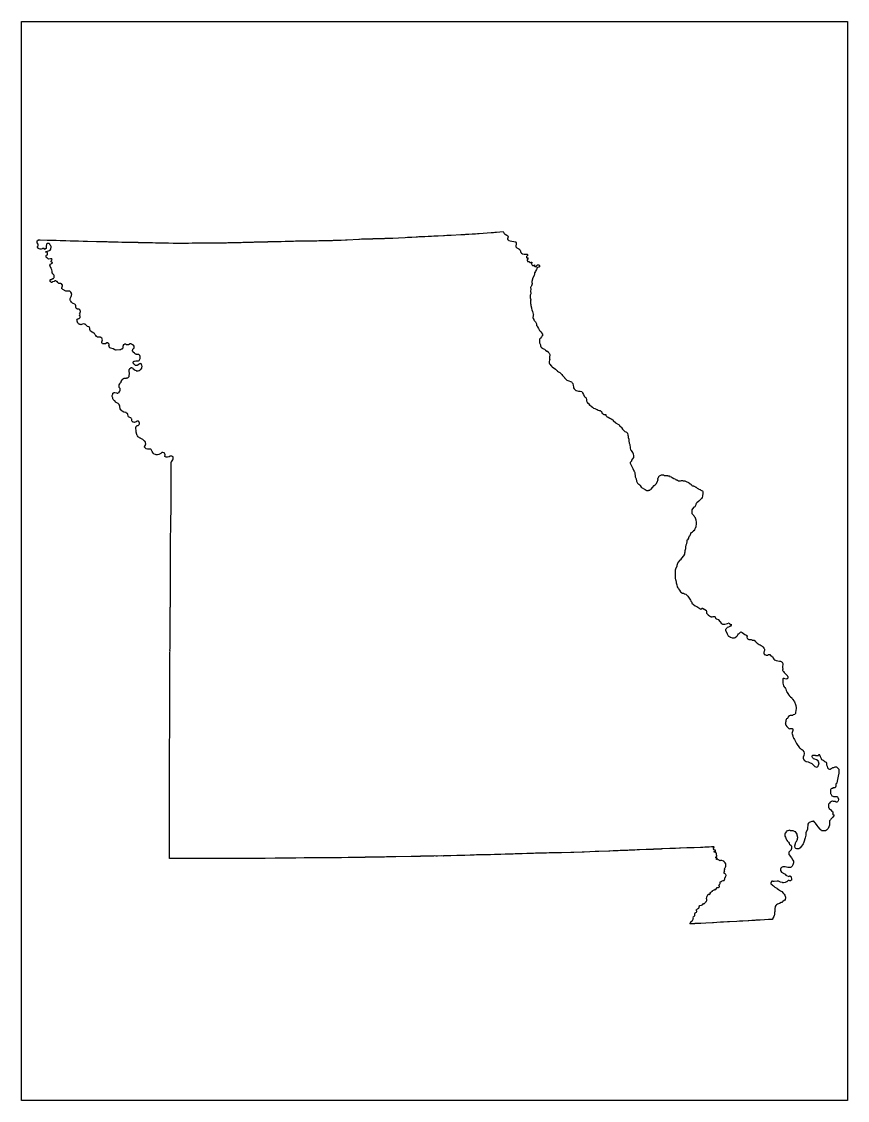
# Model space of a CAD drawing. Extents: x 0.1 to 8.3, y 0.1 to 10.8.
import ezdxf

# ---------------------------------------------------------------- set-up
doc = ezdxf.new("R2010")
doc.units = 0
doc.header["$MEASUREMENT"] = 0
doc.layers.add('STATE', color=7, linetype='CONTINUOUS')

# ---------------------------------------------------------------- blocks, each defined once
blk = doc.blocks.new('BLOCK_2')
at = {"layer": 'STATE'}
blk.add_lwpolyline([(0.093, 0.099), (0.093, 10.83), (8.312, 10.83), (8.312, 0.099), (0.093, 0.099)], dxfattribs=at)
at = {"layer": 'STATE', "color": 2}
for points in [[(0.26, 8.66), (0.28, 8.66), (0.347, 8.656), (0.387, 8.656), (0.397, 8.656), (0.4, 8.656), (0.403, 8.656), (0.437, 8.656), (0.477, 8.653), (0.5, 8.653), (0.51, 8.653), (0.523, 8.653), (0.533, 8.653), (0.577, 8.65), (0.597, 8.65), (0.643, 8.65), (0.66, 8.65), (0.707, 8.646), (0.727, 8.646), (0.75, 8.646), (0.84, 8.643), (0.847, 8.643), (0.873, 8.643), (0.883, 8.643), (0.887, 8.643), (0.893, 8.643), (0.903, 8.643), (0.946, 8.643), (0.96, 8.64), (0.97, 8.64), (0.996, 8.64), (1.006, 8.64), (1.01, 8.64), (1.013, 8.64), (1.023, 8.64), (1.043, 8.64), (1.056, 8.64), (1.09, 8.636), (1.1, 8.636), (1.106, 8.636), (1.11, 8.636), (1.146, 8.636), (1.156, 8.636), (1.173, 8.636), (1.186, 8.636), (1.233, 8.636), (1.25, 8.636), (1.253, 8.633), (1.34, 8.633), (1.343, 8.633), (1.353, 8.633), (1.363, 8.633), (1.366, 8.633), (1.396, 8.633), (1.426, 8.63), (1.46, 8.63), (1.463, 8.63), (1.483, 8.63), (1.49, 8.63), (1.493, 8.63), (1.5, 8.63), (1.556, 8.63), (1.603, 8.626), (1.61, 8.626), (1.656, 8.626), (1.66, 8.626), (1.663, 8.626), (1.666, 8.626), (1.67, 8.626), (1.723, 8.626), (1.743, 8.626), (1.753, 8.626), (1.756, 8.626), (1.79, 8.63), (1.82, 8.63), (1.836, 8.63), (1.873, 8.63), (1.886, 8.63), (1.896, 8.63), (1.91, 8.63), (1.926, 8.63), (1.946, 8.63), (1.953, 8.63), (2.003, 8.63), (2.013, 8.63), (2.016, 8.63), (2.02, 8.63), (2.023, 8.63), (2.133, 8.63), (2.146, 8.633), (2.18, 8.633), (2.19, 8.633), (2.243, 8.633), (2.266, 8.633), (2.28, 8.633), (2.296, 8.636), (2.31, 8.636), (2.323, 8.636), (2.353, 8.636), (2.356, 8.636), (2.383, 8.636), (2.396, 8.636), (2.4, 8.636), (2.41, 8.64), (2.45, 8.64), (2.466, 8.64), (2.49, 8.64), (2.493, 8.64), (2.526, 8.64), (2.543, 8.64), (2.546, 8.643), (2.57, 8.643), (2.573, 8.643), (2.576, 8.643), (2.583, 8.643), (2.593, 8.643), (2.6, 8.643), (2.636, 8.643), (2.653, 8.643), (2.66, 8.643), (2.663, 8.643), (2.67, 8.643), (2.673, 8.643), (2.676, 8.643), (2.716, 8.646), (2.743, 8.646), (2.779, 8.646), (2.783, 8.646), (2.786, 8.646), (2.789, 8.646), (2.793, 8.646), (2.799, 8.646), (2.819, 8.65), (2.823, 8.65), (2.826, 8.65), (2.829, 8.65), (2.833, 8.65), (2.839, 8.65), (2.869, 8.65), (2.893, 8.65), (2.896, 8.65), (2.923, 8.65), (2.999, 8.65), (3.033, 8.65), (3.053, 8.653), (3.066, 8.653), (3.129, 8.653), (3.186, 8.653), (3.196, 8.656), (3.273, 8.656), (3.316, 8.66), (3.326, 8.66), (3.333, 8.66), (3.449, 8.666), (3.456, 8.666), (3.476, 8.67), (3.479, 8.67), (3.493, 8.67), (3.496, 8.67), (3.539, 8.67), (3.556, 8.67), (3.566, 8.67), (3.583, 8.67), (3.586, 8.67), (3.589, 8.67), (3.593, 8.673), (3.619, 8.673), (3.626, 8.673), (3.706, 8.673), (3.713, 8.676), (3.719, 8.676), (3.726, 8.676), (3.756, 8.676), (3.786, 8.676), (3.789, 8.676), (3.843, 8.68), (3.909, 8.683), (3.933, 8.686), (3.976, 8.686), (4.019, 8.69), (4.023, 8.69), (4.033, 8.69), (4.046, 8.693), (4.056, 8.693), (4.086, 8.693), (4.106, 8.693), (4.139, 8.696), (4.173, 8.696), (4.196, 8.7), (4.233, 8.7), (4.239, 8.7), (4.293, 8.703), (4.303, 8.703), (4.326, 8.706), (4.343, 8.706), (4.349, 8.706), (4.369, 8.706), (4.466, 8.713), (4.469, 8.713), (4.479, 8.713), (4.496, 8.713), (4.499, 8.713), (4.503, 8.713), (4.506, 8.713), (4.513, 8.716), (4.543, 8.716), (4.576, 8.72), (4.609, 8.72), (4.632, 8.723), (4.636, 8.723), (4.639, 8.723), (4.646, 8.723), (4.726, 8.73), (4.766, 8.733), (4.776, 8.733), (4.789, 8.733), (4.802, 8.736), (4.809, 8.736), (4.819, 8.736), (4.886, 8.743), (4.896, 8.723), (4.899, 8.72), (4.906, 8.716), (4.922, 8.706), (4.932, 8.7), (4.936, 8.693), (4.936, 8.69), (4.929, 8.67), (4.929, 8.666), (4.932, 8.663), (4.932, 8.66), (4.936, 8.66), (4.942, 8.653), (4.956, 8.65), (4.972, 8.646), (4.992, 8.643), (5.006, 8.64), (5.009, 8.64), (5.012, 8.64), (5.012, 8.636), (5.016, 8.633), (5.016, 8.626), (5.016, 8.616), (5.012, 8.6), (5.012, 8.596), (5.012, 8.59), (5.016, 8.586), (5.019, 8.583), (5.022, 8.58), (5.029, 8.576), (5.036, 8.573), (5.039, 8.57), (5.046, 8.57), (5.049, 8.563), (5.056, 8.556), (5.059, 8.546), (5.059, 8.54), (5.062, 8.536), (5.062, 8.533), (5.069, 8.526), (5.079, 8.52), (5.082, 8.52), (5.096, 8.516), (5.106, 8.516), (5.116, 8.516), (5.119, 8.516), (5.122, 8.516), (5.126, 8.516), (5.129, 8.513), (5.129, 8.506), (5.129, 8.503), (5.129, 8.5), (5.126, 8.5), (5.119, 8.493), (5.119, 8.49), (5.119, 8.486), (5.119, 8.483), (5.122, 8.48), (5.129, 8.48), (5.132, 8.48), (5.136, 8.476), (5.132, 8.47), (5.126, 8.46), (5.126, 8.453), (5.129, 8.45), (5.129, 8.443), (5.132, 8.443), (5.136, 8.443), (5.142, 8.443), (5.149, 8.44), (5.149, 8.436), (5.152, 8.433), (5.156, 8.433), (5.162, 8.433), (5.166, 8.433), (5.169, 8.436), (5.172, 8.436), (5.172, 8.433), (5.172, 8.43), (5.169, 8.423), (5.169, 8.42), (5.176, 8.406), (5.179, 8.403), (5.182, 8.403), (5.186, 8.403), (5.192, 8.403), (5.199, 8.41), (5.199, 8.403), (5.199, 8.4), (5.199, 8.396), (5.202, 8.393), (5.212, 8.393), (5.216, 8.393), (5.216, 8.396), (5.219, 8.4), (5.226, 8.41), (5.229, 8.41), (5.232, 8.41), (5.236, 8.41), (5.246, 8.406), (5.249, 8.403), (5.252, 8.4), (5.249, 8.396), (5.246, 8.39), (5.242, 8.386), (5.236, 8.386), (5.229, 8.383), (5.222, 8.376), (5.222, 8.373), (5.222, 8.37), (5.219, 8.363), (5.216, 8.363), (5.212, 8.353), (5.206, 8.343), (5.202, 8.333), (5.199, 8.333), (5.199, 8.33), (5.199, 8.313), (5.196, 8.306), (5.179, 8.27), (5.179, 8.263), (5.176, 8.26), (5.176, 8.256), (5.176, 8.253), (5.172, 8.246), (5.172, 8.243), (5.172, 8.233), (5.176, 8.226), (5.176, 8.223), (5.176, 8.22), (5.169, 8.203), (5.169, 8.2), (5.166, 8.196), (5.162, 8.193), (5.159, 8.186), (5.159, 8.183), (5.159, 8.18), (5.162, 8.176), (5.162, 8.166), (5.159, 8.153), (5.159, 8.143), (5.162, 8.136), (5.162, 8.13), (5.162, 8.126), (5.162, 8.123), (5.159, 8.116), (5.156, 8.11), (5.156, 8.1), (5.156, 8.096), (5.156, 8.083), (5.162, 8.063), (5.159, 8.053), (5.159, 8.05), (5.159, 8.043), (5.159, 8.04), (5.159, 8.033), (5.159, 8.03), (5.159, 8.026), (5.159, 8.023), (5.159, 8.02), (5.162, 8.02), (5.162, 8.01), (5.162, 8.006), (5.166, 7.996), (5.166, 7.99), (5.169, 7.986), (5.169, 7.983), (5.169, 7.976), (5.172, 7.963), (5.179, 7.946), (5.182, 7.933), (5.186, 7.92), (5.189, 7.913), (5.186, 7.906), (5.182, 7.883), (5.186, 7.88), (5.186, 7.876), (5.192, 7.866), (5.192, 7.863), (5.196, 7.856), (5.206, 7.843), (5.216, 7.823), (5.216, 7.816), (5.219, 7.81), (5.219, 7.806), (5.222, 7.803), (5.226, 7.8), (5.229, 7.796), (5.232, 7.786), (5.239, 7.776), (5.242, 7.77), (5.249, 7.756), (5.252, 7.753), (5.256, 7.75), (5.256, 7.746), (5.262, 7.743), (5.266, 7.74), (5.269, 7.736), (5.269, 7.733), (5.272, 7.73), (5.272, 7.726), (5.276, 7.723), (5.276, 7.716), (5.276, 7.713), (5.276, 7.706), (5.276, 7.703), (5.272, 7.7), (5.266, 7.693), (5.256, 7.68), (5.249, 7.67), (5.246, 7.653), (5.246, 7.646), (5.249, 7.636), (5.256, 7.613), (5.259, 7.603), (5.259, 7.6), (5.262, 7.596), (5.266, 7.59), (5.269, 7.586), (5.286, 7.576), (5.296, 7.57), (5.306, 7.563), (5.322, 7.553), (5.329, 7.55), (5.332, 7.546), (5.342, 7.533), (5.349, 7.52), (5.349, 7.513), (5.349, 7.51), (5.349, 7.506), (5.346, 7.5), (5.346, 7.493), (5.346, 7.49), (5.346, 7.48), (5.349, 7.47), (5.346, 7.466), (5.346, 7.463), (5.342, 7.45), (5.342, 7.43), (5.346, 7.43), (5.346, 7.426), (5.352, 7.42), (5.359, 7.41), (5.362, 7.41), (5.362, 7.406), (5.366, 7.406), (5.369, 7.4), (5.372, 7.396), (5.386, 7.386), (5.389, 7.383), (5.392, 7.383), (5.406, 7.373), (5.419, 7.36), (5.422, 7.36), (5.422, 7.356), (5.426, 7.353), (5.436, 7.346), (5.449, 7.34), (5.456, 7.333), (5.469, 7.32), (5.476, 7.31), (5.479, 7.306), (5.489, 7.296), (5.492, 7.293), (5.496, 7.29), (5.496, 7.286), (5.499, 7.283), (5.512, 7.27), (5.519, 7.263), (5.529, 7.26), (5.566, 7.246), (5.569, 7.243), (5.572, 7.236), (5.579, 7.23), (5.579, 7.226), (5.582, 7.213), (5.586, 7.193), (5.586, 7.186), (5.592, 7.176), (5.599, 7.17), (5.606, 7.163), (5.609, 7.16), (5.612, 7.16), (5.636, 7.153), (5.649, 7.153), (5.652, 7.153), (5.669, 7.15), (5.676, 7.136), (5.686, 7.12), (5.692, 7.103), (5.699, 7.096), (5.702, 7.093), (5.712, 7.086), (5.716, 7.066), (5.716, 7.056), (5.719, 7.05), (5.719, 7.046), (5.726, 7.04), (5.726, 7.036), (5.729, 7.036), (5.729, 7.033), (5.732, 7.033), (5.736, 7.03), (5.746, 7.016), (5.749, 7.013), (5.752, 7.013), (5.756, 7.01), (5.759, 7.006), (5.762, 7.003), (5.776, 6.993), (5.786, 6.986), (5.799, 6.98), (5.812, 6.976), (5.819, 6.973), (5.822, 6.97), (5.829, 6.966), (5.832, 6.966), (5.842, 6.963), (5.852, 6.96), (5.859, 6.956), (5.862, 6.956), (5.862, 6.953), (5.866, 6.953), (5.866, 6.95), (5.866, 6.946), (5.869, 6.946), (5.869, 6.94), (5.869, 6.936), (5.872, 6.936), (5.876, 6.93), (5.882, 6.926), (5.886, 6.926), (5.889, 6.923), (5.892, 6.923), (5.896, 6.923), (5.902, 6.923), (5.906, 6.92), (5.909, 6.916), (5.909, 6.913), (5.912, 6.91), (5.919, 6.903), (5.919, 6.9), (5.922, 6.9), (5.929, 6.896), (5.932, 6.896), (5.946, 6.886), (5.949, 6.886), (5.959, 6.88), (5.976, 6.87), (5.982, 6.866), (5.982, 6.863), (6.006, 6.84), (6.012, 6.836), (6.032, 6.823), (6.039, 6.82), (6.042, 6.816), (6.042, 6.81), (6.052, 6.803), (6.062, 6.796), (6.062, 6.793), (6.072, 6.776), (6.092, 6.756), (6.096, 6.753), (6.106, 6.75), (6.112, 6.746), (6.116, 6.743), (6.122, 6.736), (6.126, 6.716), (6.129, 6.706), (6.129, 6.703), (6.129, 6.696), (6.129, 6.693), (6.132, 6.683), (6.136, 6.68), (6.136, 6.673), (6.136, 6.67), (6.136, 6.663), (6.136, 6.66), (6.136, 6.653), (6.139, 6.646), (6.139, 6.643), (6.139, 6.636), (6.146, 6.623), (6.146, 6.62), (6.149, 6.593), (6.149, 6.586), (6.152, 6.573), (6.156, 6.566), (6.159, 6.563), (6.166, 6.553), (6.172, 6.543), (6.176, 6.54), (6.176, 6.536), (6.179, 6.533), (6.179, 6.53), (6.182, 6.51), (6.182, 6.496), (6.182, 6.493), (6.162, 6.466), (6.162, 6.463), (6.162, 6.456), (6.149, 6.443), (6.149, 6.44), (6.149, 6.436), (6.152, 6.43), (6.156, 6.423), (6.166, 6.403), (6.176, 6.383), (6.179, 6.376), (6.182, 6.37), (6.182, 6.366), (6.186, 6.363), (6.186, 6.36), (6.189, 6.36), (6.189, 6.356), (6.192, 6.353), (6.196, 6.346), (6.196, 6.336), (6.199, 6.31), (6.199, 6.306), (6.199, 6.303), (6.199, 6.3), (6.202, 6.296), (6.206, 6.29), (6.209, 6.283), (6.212, 6.26), (6.216, 6.253), (6.219, 6.246), (6.222, 6.24), (6.229, 6.233), (6.236, 6.23), (6.246, 6.223), (6.249, 6.216), (6.259, 6.2), (6.262, 6.196), (6.299, 6.176), (6.309, 6.17), (6.312, 6.166), (6.316, 6.166), (6.322, 6.166), (6.332, 6.166), (6.336, 6.17), (6.339, 6.17), (6.346, 6.17), (6.346, 6.173), (6.355, 6.176), (6.359, 6.18), (6.372, 6.196), (6.389, 6.216), (6.399, 6.223), (6.409, 6.233), (6.422, 6.256), (6.425, 6.27), (6.429, 6.27), (6.429, 6.273), (6.425, 6.276), (6.425, 6.28), (6.425, 6.283), (6.425, 6.286), (6.429, 6.286), (6.429, 6.29), (6.432, 6.296), (6.439, 6.31), (6.442, 6.313), (6.449, 6.316), (6.462, 6.323), (6.475, 6.323), (6.479, 6.323), (6.482, 6.32), (6.492, 6.316), (6.495, 6.316), (6.509, 6.316), (6.515, 6.316), (6.522, 6.316), (6.525, 6.313), (6.529, 6.313), (6.539, 6.31), (6.542, 6.31), (6.542, 6.306), (6.559, 6.3), (6.565, 6.296), (6.569, 6.296), (6.585, 6.286), (6.602, 6.28), (6.602, 6.276), (6.605, 6.276), (6.609, 6.273), (6.612, 6.273), (6.615, 6.273), (6.622, 6.27), (6.632, 6.263), (6.635, 6.263), (6.645, 6.263), (6.649, 6.263), (6.662, 6.266), (6.669, 6.266), (6.672, 6.266), (6.679, 6.263), (6.685, 6.26), (6.692, 6.263), (6.695, 6.263), (6.702, 6.26), (6.712, 6.253), (6.725, 6.25), (6.729, 6.246), (6.732, 6.246), (6.735, 6.243), (6.745, 6.236), (6.745, 6.233), (6.752, 6.23), (6.752, 6.226), (6.759, 6.223), (6.765, 6.216), (6.769, 6.213), (6.772, 6.213), (6.775, 6.213), (6.779, 6.213), (6.782, 6.21), (6.785, 6.21), (6.792, 6.206), (6.795, 6.203), (6.802, 6.2), (6.805, 6.2), (6.815, 6.19), (6.822, 6.186), (6.829, 6.183), (6.832, 6.18), (6.842, 6.176), (6.845, 6.176), (6.852, 6.17), (6.859, 6.166), (6.869, 6.163), (6.872, 6.156), (6.872, 6.153), (6.872, 6.146), (6.872, 6.14), (6.869, 6.11), (6.865, 6.096), (6.859, 6.086), (6.832, 6.059), (6.812, 6.043), (6.805, 6.036), (6.802, 6.029), (6.802, 6.026), (6.802, 6.023), (6.799, 6.016), (6.792, 6.003), (6.782, 5.999), (6.769, 5.983), (6.762, 5.973), (6.762, 5.966), (6.762, 5.959), (6.762, 5.949), (6.765, 5.936), (6.775, 5.923), (6.779, 5.916), (6.782, 5.916), (6.789, 5.903), (6.792, 5.899), (6.795, 5.896), (6.795, 5.893), (6.799, 5.883), (6.802, 5.873), (6.805, 5.849), (6.805, 5.846), (6.805, 5.836), (6.805, 5.826), (6.802, 5.813), (6.802, 5.799), (6.799, 5.799), (6.799, 5.796), (6.792, 5.783), (6.789, 5.776), (6.782, 5.766), (6.775, 5.763), (6.775, 5.759), (6.772, 5.759), (6.765, 5.749), (6.762, 5.746), (6.759, 5.746), (6.755, 5.743), (6.742, 5.716), (6.739, 5.713), (6.735, 5.709), (6.735, 5.706), (6.729, 5.696), (6.729, 5.693), (6.719, 5.676), (6.715, 5.673), (6.712, 5.659), (6.709, 5.636), (6.705, 5.623), (6.702, 5.606), (6.702, 5.596), (6.702, 5.593), (6.699, 5.586), (6.695, 5.566), (6.695, 5.563), (6.695, 5.553), (6.692, 5.543), (6.692, 5.539), (6.689, 5.536), (6.689, 5.533), (6.682, 5.516), (6.662, 5.493), (6.652, 5.476), (6.645, 5.473), (6.629, 5.453), (6.625, 5.449), (6.625, 5.446), (6.622, 5.439), (6.615, 5.419), (6.615, 5.413), (6.602, 5.383), (6.599, 5.373), (6.599, 5.356), (6.599, 5.329), (6.599, 5.313), (6.599, 5.309), (6.599, 5.306), (6.599, 5.303), (6.599, 5.299), (6.599, 5.296), (6.599, 5.293), (6.599, 5.289), (6.602, 5.283), (6.602, 5.279), (6.602, 5.276), (6.602, 5.273), (6.605, 5.273), (6.605, 5.266), (6.609, 5.259), (6.609, 5.256), (6.609, 5.249), (6.609, 5.246), (6.615, 5.226), (6.619, 5.209), (6.625, 5.199), (6.625, 5.196), (6.629, 5.193), (6.632, 5.186), (6.642, 5.173), (6.652, 5.159), (6.655, 5.156), (6.669, 5.146), (6.675, 5.143), (6.682, 5.143), (6.692, 5.139), (6.705, 5.133), (6.715, 5.123), (6.725, 5.113), (6.749, 5.076), (6.752, 5.069), (6.755, 5.069), (6.755, 5.066), (6.759, 5.059), (6.762, 5.056), (6.765, 5.046), (6.795, 5.019), (6.812, 5.013), (6.852, 4.986), (6.862, 4.993), (6.865, 4.996), (6.869, 4.996), (6.885, 4.986), (6.889, 4.986), (6.902, 4.976), (6.905, 4.976), (6.905, 4.973), (6.909, 4.966), (6.909, 4.959), (6.909, 4.949), (6.909, 4.946), (6.912, 4.943), (6.915, 4.939), (6.922, 4.933), (6.922, 4.929), (6.925, 4.929), (6.925, 4.926), (6.929, 4.926), (6.949, 4.913), (6.952, 4.913), (6.955, 4.909), (6.959, 4.909), (6.965, 4.909), (6.975, 4.913), (6.985, 4.913), (6.992, 4.913), (6.992, 4.909), (6.995, 4.909), (6.995, 4.906), (6.999, 4.899), (6.999, 4.896), (7.002, 4.893), (7.005, 4.889), (7.009, 4.889), (7.025, 4.883), (7.045, 4.859), (7.055, 4.846), (7.065, 4.839), (7.069, 4.836), (7.082, 4.836), (7.085, 4.836), (7.092, 4.836), (7.119, 4.843), (7.135, 4.849), (7.139, 4.843), (7.142, 4.836), (7.142, 4.833), (7.145, 4.833), (7.155, 4.836), (7.155, 4.829), (7.155, 4.826), (7.149, 4.816), (7.142, 4.813), (7.129, 4.806), (7.115, 4.803), (7.112, 4.796), (7.105, 4.789), (7.099, 4.783), (7.099, 4.773), (7.099, 4.769), (7.102, 4.769), (7.102, 4.766), (7.115, 4.743), (7.115, 4.739), (7.125, 4.719), (7.129, 4.719), (7.129, 4.716), (7.132, 4.716), (7.135, 4.713), (7.142, 4.709), (7.145, 4.706), (7.149, 4.706), (7.165, 4.699), (7.175, 4.699), (7.189, 4.699), (7.195, 4.703), (7.212, 4.716), (7.219, 4.723), (7.222, 4.729), (7.229, 4.739), (7.235, 4.743), (7.249, 4.756), (7.255, 4.759), (7.259, 4.756), (7.265, 4.753), (7.292, 4.733), (7.305, 4.726), (7.312, 4.726), (7.312, 4.723), (7.315, 4.713), (7.312, 4.713), (7.312, 4.709), (7.312, 4.706), (7.315, 4.693), (7.319, 4.689), (7.329, 4.679), (7.335, 4.686), (7.335, 4.683), (7.342, 4.683), (7.355, 4.683), (7.359, 4.679), (7.365, 4.676), (7.369, 4.676), (7.372, 4.676), (7.385, 4.676), (7.389, 4.673), (7.395, 4.663), (7.399, 4.659), (7.412, 4.646), (7.432, 4.633), (7.439, 4.629), (7.442, 4.629), (7.452, 4.623), (7.455, 4.619), (7.462, 4.616), (7.465, 4.616), (7.465, 4.613), (7.472, 4.609), (7.479, 4.596), (7.482, 4.593), (7.485, 4.589), (7.485, 4.586), (7.485, 4.583), (7.485, 4.579), (7.485, 4.576), (7.485, 4.573), (7.482, 4.569), (7.482, 4.563), (7.479, 4.556), (7.479, 4.549), (7.482, 4.539), (7.482, 4.536), (7.485, 4.533), (7.489, 4.533), (7.502, 4.529), (7.505, 4.529), (7.519, 4.529), (7.525, 4.536), (7.532, 4.536), (7.539, 4.536), (7.542, 4.536), (7.542, 4.529)], [(1.936, 2.506), (1.916, 2.506), (1.903, 2.506), (1.896, 2.506), (1.876, 2.506), (1.85, 2.506), (1.846, 2.506), (1.843, 2.506), (1.82, 2.506), (1.813, 2.506), (1.81, 2.506), (1.773, 2.506), (1.766, 2.506), (1.763, 2.506), (1.74, 2.506), (1.733, 2.506), (1.686, 2.506), (1.68, 2.506), (1.643, 2.506), (1.636, 2.506), (1.596, 2.506), (1.566, 2.506), (1.566, 2.529), (1.566, 2.532), (1.566, 2.556), (1.566, 2.559), (1.566, 2.562), (1.566, 2.579), (1.566, 2.586), (1.566, 2.609), (1.566, 2.622), (1.566, 2.652), (1.566, 2.656), (1.566, 2.666), (1.566, 2.676), (1.566, 2.692), (1.566, 2.696), (1.566, 2.736), (1.566, 2.742), (1.566, 2.759), (1.566, 2.762), (1.566, 2.809), (1.566, 2.819), (1.566, 2.893), (1.566, 2.906), (1.566, 2.916), (1.566, 2.943), (1.566, 2.989), (1.566, 2.996), (1.566, 3.003), (1.566, 3.009), (1.566, 3.023), (1.566, 3.029), (1.566, 3.033), (1.566, 3.063), (1.566, 3.079), (1.566, 3.103), (1.566, 3.126), (1.566, 3.139), (1.566, 3.146), (1.566, 3.153), (1.566, 3.166), (1.566, 3.179), (1.566, 3.183), (1.566, 3.249), (1.566, 3.253), (1.566, 3.256), (1.566, 3.266), (1.566, 3.273), (1.566, 3.279), (1.566, 3.309), (1.566, 3.319), (1.566, 3.343), (1.566, 3.349), (1.566, 3.353), (1.566, 3.363), (1.566, 3.373), (1.566, 3.376), (1.566, 3.386), (1.566, 3.389), (1.566, 3.393), (1.566, 3.399), (1.566, 3.403), (1.566, 3.413), (1.566, 3.416), (1.566, 3.429), (1.566, 3.436), (1.566, 3.453), (1.566, 3.456), (1.566, 3.486), (1.566, 3.499), (1.566, 3.519), (1.566, 3.529), (1.566, 3.543), (1.566, 3.549), (1.566, 3.569), (1.566, 3.603), (1.566, 3.616), (1.566, 3.619), (1.566, 3.653), (1.57, 3.746), (1.57, 3.766), (1.57, 3.806), (1.57, 3.809), (1.57, 3.833), (1.57, 3.853), (1.57, 3.876), (1.57, 3.899), (1.57, 3.919), (1.57, 3.943), (1.57, 3.949), (1.57, 3.956), (1.57, 3.963), (1.57, 3.976), (1.57, 3.986), (1.57, 4.019), (1.57, 4.043), (1.57, 4.053), (1.57, 4.063), (1.57, 4.089), (1.57, 4.096), (1.57, 4.099), (1.57, 4.106), (1.57, 4.109), (1.57, 4.116), (1.57, 4.119), (1.57, 4.176), (1.57, 4.216), (1.57, 4.226), (1.57, 4.239), (1.57, 4.269), (1.57, 4.283), (1.57, 4.289), (1.57, 4.293), (1.57, 4.296), (1.57, 4.343), (1.57, 4.356), (1.57, 4.403), (1.57, 4.409), (1.57, 4.419), (1.57, 4.426), (1.57, 4.489), (1.57, 4.516), (1.57, 4.526), (1.57, 4.529), (1.57, 4.539), (1.57, 4.549), (1.57, 4.556), (1.573, 4.569), (1.57, 4.579), (1.573, 4.593), (1.573, 4.613), (1.573, 4.619), (1.573, 4.636), (1.573, 4.663), (1.573, 4.666), (1.573, 4.673), (1.573, 4.676), (1.573, 4.679), (1.573, 4.686), (1.573, 4.689), (1.573, 4.719), (1.573, 4.729), (1.573, 4.743), (1.573, 4.749), (1.573, 4.816), (1.573, 4.853), (1.573, 4.859), (1.573, 4.863), (1.573, 4.939), (1.573, 4.949), (1.573, 4.966), (1.573, 4.986), (1.573, 5.003), (1.576, 5.013), (1.576, 5.016), (1.576, 5.049), (1.576, 5.063), (1.576, 5.069), (1.576, 5.089), (1.576, 5.093), (1.576, 5.103), (1.576, 5.119), (1.576, 5.169), (1.576, 5.173), (1.576, 5.196), (1.576, 5.199), (1.576, 5.216), (1.576, 5.233), (1.576, 5.236), (1.576, 5.243), (1.576, 5.249), (1.576, 5.266), (1.576, 5.279), (1.576, 5.309), (1.576, 5.316), (1.576, 5.346), (1.576, 5.353), (1.576, 5.363), (1.576, 5.369), (1.576, 5.373), (1.576, 5.389), (1.576, 5.476), (1.576, 5.479), (1.576, 5.489), (1.576, 5.499), (1.576, 5.543), (1.576, 5.586), (1.576, 5.589), (1.576, 5.613), (1.576, 5.629), (1.576, 5.633), (1.576, 5.673), (1.576, 5.676), (1.576, 5.696), (1.576, 5.703), (1.576, 5.716), (1.58, 5.773), (1.58, 5.779), (1.58, 5.783), (1.58, 5.813), (1.58, 5.863), (1.58, 5.869), (1.58, 5.873), (1.58, 5.876), (1.58, 5.879), (1.58, 5.906), (1.583, 5.936), (1.583, 5.949), (1.583, 5.979), (1.583, 6.003), (1.583, 6.006), (1.583, 6.013), (1.583, 6.036), (1.583, 6.039), (1.583, 6.046), (1.583, 6.056), (1.583, 6.066), (1.583, 6.069), (1.583, 6.089), (1.583, 6.103), (1.583, 6.106), (1.583, 6.123), (1.583, 6.13), (1.583, 6.133), (1.583, 6.146), (1.583, 6.16), (1.583, 6.17), (1.583, 6.176), (1.583, 6.18), (1.583, 6.19), (1.583, 6.2), (1.583, 6.213), (1.583, 6.216), (1.583, 6.22), (1.583, 6.223), (1.583, 6.226), (1.583, 6.24), (1.583, 6.243), (1.583, 6.246), (1.583, 6.253), (1.583, 6.256), (1.583, 6.266), (1.583, 6.276), (1.583, 6.283), (1.583, 6.286), (1.583, 6.293), (1.583, 6.296), (1.583, 6.306), (1.583, 6.31), (1.583, 6.316), (1.583, 6.32), (1.583, 6.326), (1.583, 6.33), (1.583, 6.333), (1.583, 6.336), (1.583, 6.34), (1.583, 6.346), (1.583, 6.35), (1.583, 6.353), (1.583, 6.356), (1.583, 6.36), (1.583, 6.363), (1.583, 6.373), (1.583, 6.39), (1.583, 6.4), (1.583, 6.436), (1.583, 6.446), (1.586, 6.45), (1.593, 6.46), (1.6, 6.47), (1.603, 6.476), (1.603, 6.5), (1.596, 6.503), (1.59, 6.506), (1.583, 6.506), (1.573, 6.506), (1.563, 6.5), (1.546, 6.496), (1.533, 6.496), (1.52, 6.503), (1.523, 6.52), (1.516, 6.536), (1.513, 6.54), (1.5, 6.543), (1.49, 6.543), (1.48, 6.533), (1.466, 6.526), (1.46, 6.523), (1.446, 6.52), (1.433, 6.52), (1.426, 6.523), (1.413, 6.526), (1.403, 6.536), (1.393, 6.553), (1.386, 6.566), (1.383, 6.573), (1.38, 6.576), (1.376, 6.576), (1.373, 6.58), (1.373, 6.576), (1.366, 6.576), (1.36, 6.576), (1.356, 6.576), (1.346, 6.576), (1.333, 6.58), (1.33, 6.583), (1.323, 6.59), (1.32, 6.593), (1.316, 6.596), (1.316, 6.6), (1.316, 6.603), (1.32, 6.606), (1.326, 6.616), (1.326, 6.62), (1.326, 6.623), (1.33, 6.623), (1.33, 6.63), (1.326, 6.636), (1.326, 6.64), (1.326, 6.643), (1.323, 6.653), (1.32, 6.653), (1.316, 6.656), (1.316, 6.66), (1.313, 6.66), (1.31, 6.663), (1.306, 6.666), (1.303, 6.67), (1.3, 6.673), (1.293, 6.676), (1.28, 6.683), (1.276, 6.686), (1.273, 6.686), (1.266, 6.69), (1.263, 6.693), (1.256, 6.696), (1.253, 6.7), (1.246, 6.71), (1.243, 6.716), (1.243, 6.72), (1.24, 6.72), (1.24, 6.723), (1.24, 6.726), (1.236, 6.73), (1.236, 6.733), (1.236, 6.736), (1.236, 6.74), (1.233, 6.743), (1.233, 6.75), (1.233, 6.753), (1.233, 6.763), (1.23, 6.783), (1.23, 6.79), (1.23, 6.793), (1.23, 6.796), (1.233, 6.8), (1.233, 6.803), (1.24, 6.81), (1.243, 6.813), (1.246, 6.813), (1.253, 6.813), (1.26, 6.82), (1.263, 6.823), (1.266, 6.83), (1.266, 6.836), (1.266, 6.84), (1.266, 6.843), (1.263, 6.843), (1.26, 6.853), (1.256, 6.856), (1.253, 6.856), (1.25, 6.856), (1.25, 6.86), (1.246, 6.856), (1.24, 6.856), (1.233, 6.85), (1.223, 6.846), (1.22, 6.846), (1.216, 6.843), (1.206, 6.846), (1.203, 6.846), (1.2, 6.846), (1.2, 6.85), (1.196, 6.85), (1.193, 6.853), (1.19, 6.86), (1.19, 6.863), (1.19, 6.866), (1.19, 6.876), (1.186, 6.88), (1.183, 6.886), (1.18, 6.89), (1.166, 6.893), (1.166, 6.896), (1.163, 6.896), (1.156, 6.9), (1.153, 6.906), (1.153, 6.91), (1.15, 6.923), (1.146, 6.93), (1.136, 6.936), (1.133, 6.94), (1.126, 6.943), (1.11, 6.946), (1.093, 6.956), (1.086, 6.96), (1.083, 6.963), (1.083, 6.966), (1.08, 6.97), (1.076, 6.97), (1.073, 6.976), (1.073, 6.983), (1.07, 6.99), (1.07, 7.01), (1.066, 7.016), (1.066, 7.02), (1.06, 7.026), (1.056, 7.03), (1.036, 7.04), (1.03, 7.043), (1.02, 7.056), (1.016, 7.06), (1.013, 7.063), (1.006, 7.07), (1.003, 7.076), (1, 7.083), (1, 7.086), (0.996, 7.1), (0.996, 7.103), (0.996, 7.106), (0.996, 7.11), (1, 7.123), (1, 7.126), (1.003, 7.13), (1.003, 7.133), (1.006, 7.133), (1.006, 7.136), (1.01, 7.136), (1.01, 7.14), (1.013, 7.14), (1.016, 7.14), (1.023, 7.14), (1.04, 7.136), (1.04, 7.133), (1.043, 7.133), (1.046, 7.133), (1.05, 7.133), (1.05, 7.136), (1.053, 7.136), (1.06, 7.14), (1.063, 7.14), (1.063, 7.143), (1.07, 7.153), (1.073, 7.163), (1.073, 7.17), (1.073, 7.173), (1.073, 7.18), (1.066, 7.19), (1.066, 7.196), (1.063, 7.2), (1.063, 7.203), (1.063, 7.206), (1.066, 7.216), (1.07, 7.226), (1.076, 7.236), (1.083, 7.243), (1.083, 7.25), (1.096, 7.266), (1.1, 7.273), (1.103, 7.276), (1.106, 7.28), (1.11, 7.28), (1.113, 7.283), (1.116, 7.283), (1.12, 7.283), (1.123, 7.283), (1.126, 7.283), (1.13, 7.283), (1.136, 7.283), (1.14, 7.286), (1.143, 7.286), (1.146, 7.286), (1.15, 7.286), (1.156, 7.293), (1.163, 7.3), (1.163, 7.303), (1.163, 7.31), (1.166, 7.326), (1.166, 7.33), (1.163, 7.353), (1.163, 7.356), (1.163, 7.36), (1.163, 7.363), (1.163, 7.366), (1.163, 7.37), (1.166, 7.373), (1.17, 7.376), (1.17, 7.38), (1.176, 7.383), (1.18, 7.39), (1.183, 7.39), (1.186, 7.39), (1.19, 7.386), (1.193, 7.386), (1.2, 7.383), (1.2, 7.38), (1.21, 7.373), (1.213, 7.37), (1.223, 7.363), (1.233, 7.36), (1.233, 7.356), (1.236, 7.356), (1.243, 7.356), (1.246, 7.356), (1.253, 7.356), (1.263, 7.36), (1.266, 7.36), (1.273, 7.366), (1.28, 7.37), (1.29, 7.383), (1.29, 7.393), (1.293, 7.4), (1.29, 7.413), (1.286, 7.42), (1.286, 7.423), (1.283, 7.426), (1.28, 7.43), (1.273, 7.426), (1.266, 7.426), (1.263, 7.423), (1.253, 7.416), (1.25, 7.413), (1.246, 7.413), (1.246, 7.41), (1.243, 7.41), (1.24, 7.41), (1.236, 7.41), (1.23, 7.41), (1.226, 7.41), (1.223, 7.413), (1.22, 7.416), (1.216, 7.416), (1.216, 7.42), (1.213, 7.423), (1.21, 7.423), (1.206, 7.43), (1.203, 7.433), (1.203, 7.436), (1.203, 7.443), (1.206, 7.45), (1.21, 7.45), (1.21, 7.453), (1.213, 7.453), (1.216, 7.453), (1.23, 7.456), (1.233, 7.456), (1.25, 7.456), (1.253, 7.456), (1.256, 7.456), (1.263, 7.46), (1.266, 7.466), (1.273, 7.48), (1.273, 7.49), (1.273, 7.5), (1.273, 7.506), (1.27, 7.506), (1.27, 7.51), (1.266, 7.513), (1.263, 7.516), (1.26, 7.52), (1.256, 7.52), (1.253, 7.52), (1.243, 7.52), (1.24, 7.52), (1.236, 7.52), (1.233, 7.52), (1.233, 7.523), (1.226, 7.523), (1.216, 7.533), (1.203, 7.543), (1.2, 7.546), (1.196, 7.556), (1.196, 7.563), (1.2, 7.566), (1.2, 7.57), (1.21, 7.58), (1.213, 7.583), (1.213, 7.59), (1.213, 7.596), (1.213, 7.6), (1.213, 7.603), (1.206, 7.61), (1.196, 7.616), (1.186, 7.62), (1.18, 7.623), (1.176, 7.623), (1.173, 7.623), (1.156, 7.616), (1.153, 7.616), (1.146, 7.616), (1.143, 7.616), (1.136, 7.616), (1.126, 7.62), (1.12, 7.62), (1.116, 7.62), (1.11, 7.616), (1.106, 7.613), (1.103, 7.61), (1.103, 7.606), (1.1, 7.606), (1.1, 7.603), (1.1, 7.6), (1.1, 7.59), (1.1, 7.586), (1.1, 7.583), (1.096, 7.576), (1.093, 7.573), (1.09, 7.57), (1.086, 7.57), (1.08, 7.566), (1.07, 7.566), (1.036, 7.563), (1.033, 7.563), (1.026, 7.566), (1.023, 7.566), (1.006, 7.576), (0.983, 7.583), (0.973, 7.586), (0.97, 7.59), (0.966, 7.593), (0.966, 7.6), (0.963, 7.606), (0.966, 7.613), (0.966, 7.62), (0.963, 7.623), (0.96, 7.626), (0.96, 7.63), (0.956, 7.63), (0.953, 7.63), (0.953, 7.633), (0.95, 7.633), (0.946, 7.633), (0.943, 7.633), (0.93, 7.626), (0.93, 7.623), (0.923, 7.623), (0.92, 7.623), (0.91, 7.623), (0.907, 7.623), (0.903, 7.623), (0.903, 7.626), (0.9, 7.626), (0.896, 7.63), (0.893, 7.633), (0.893, 7.636), (0.893, 7.64), (0.893, 7.643), (0.893, 7.646), (0.896, 7.656), (0.9, 7.663), (0.896, 7.673), (0.893, 7.68), (0.883, 7.686), (0.88, 7.69), (0.877, 7.69), (0.863, 7.69), (0.857, 7.69), (0.85, 7.69), (0.84, 7.696), (0.833, 7.706), (0.827, 7.713), (0.82, 7.726), (0.813, 7.73), (0.797, 7.74), (0.78, 7.75), (0.777, 7.756), (0.777, 7.76), (0.773, 7.763), (0.773, 7.773), (0.773, 7.776), (0.77, 7.786), (0.767, 7.793), (0.763, 7.793), (0.75, 7.796), (0.743, 7.803), (0.73, 7.816), (0.727, 7.82), (0.72, 7.82), (0.71, 7.823), (0.69, 7.816), (0.683, 7.813), (0.68, 7.816), (0.673, 7.816), (0.67, 7.82), (0.667, 7.82), (0.66, 7.823), (0.657, 7.83), (0.653, 7.833), (0.65, 7.836), (0.65, 7.84), (0.65, 7.843), (0.647, 7.846), (0.647, 7.85), (0.647, 7.856), (0.643, 7.863), (0.647, 7.866), (0.647, 7.87), (0.65, 7.87), (0.65, 7.873), (0.653, 7.873), (0.657, 7.873), (0.663, 7.876), (0.667, 7.876), (0.673, 7.883), (0.677, 7.886), (0.677, 7.893), (0.677, 7.903), (0.67, 7.906), (0.67, 7.91), (0.673, 7.913), (0.677, 7.92), (0.673, 7.923), (0.67, 7.93), (0.673, 7.933), (0.677, 7.936), (0.68, 7.943), (0.68, 7.946), (0.68, 7.95), (0.677, 7.953), (0.677, 7.956), (0.677, 7.96), (0.673, 7.963), (0.67, 7.966), (0.667, 7.97), (0.663, 7.97), (0.66, 7.97), (0.65, 7.97), (0.647, 7.973), (0.643, 7.973), (0.637, 7.98), (0.637, 7.983), (0.633, 7.986), (0.633, 7.99), (0.633, 7.993), (0.633, 8.006), (0.63, 8.01), (0.63, 8.013), (0.627, 8.016), (0.623, 8.02), (0.607, 8.026), (0.6, 8.03), (0.59, 8.04), (0.583, 8.05), (0.58, 8.053), (0.577, 8.06), (0.577, 8.063), (0.577, 8.07), (0.577, 8.073), (0.577, 8.076), (0.583, 8.09), (0.587, 8.096), (0.587, 8.1), (0.59, 8.1), (0.59, 8.103), (0.59, 8.106), (0.59, 8.11), (0.593, 8.12), (0.59, 8.123), (0.59, 8.13), (0.583, 8.14), (0.577, 8.146), (0.573, 8.15), (0.57, 8.15), (0.557, 8.15), (0.54, 8.15), (0.533, 8.15), (0.503, 8.166), (0.497, 8.17), (0.493, 8.173), (0.493, 8.18), (0.493, 8.183), (0.5, 8.2), (0.5, 8.203), (0.5, 8.206), (0.5, 8.21), (0.497, 8.213), (0.49, 8.22), (0.487, 8.223), (0.483, 8.223), (0.483, 8.226), (0.48, 8.226), (0.477, 8.226), (0.463, 8.226), (0.457, 8.23), (0.453, 8.233), (0.447, 8.243), (0.443, 8.243), (0.437, 8.246), (0.433, 8.25), (0.43, 8.25), (0.427, 8.25), (0.423, 8.25), (0.417, 8.246), (0.4, 8.24), (0.393, 8.236), (0.39, 8.236), (0.383, 8.24), (0.38, 8.24), (0.377, 8.246), (0.377, 8.25), (0.377, 8.253), (0.377, 8.26), (0.38, 8.263), (0.387, 8.266), (0.403, 8.273), (0.41, 8.276), (0.413, 8.28), (0.417, 8.286), (0.417, 8.29), (0.417, 8.296), (0.417, 8.3), (0.417, 8.303), (0.413, 8.31), (0.41, 8.313), (0.407, 8.316), (0.4, 8.32), (0.4, 8.326), (0.397, 8.33), (0.397, 8.333), (0.397, 8.343), (0.397, 8.346), (0.393, 8.36), (0.387, 8.373), (0.387, 8.38), (0.377, 8.393), (0.373, 8.403), (0.377, 8.406), (0.377, 8.41), (0.377, 8.413), (0.377, 8.416), (0.387, 8.42), (0.39, 8.423), (0.397, 8.426), (0.4, 8.43), (0.4, 8.433), (0.397, 8.433), (0.39, 8.436), (0.39, 8.44), (0.387, 8.44), (0.387, 8.446), (0.39, 8.45), (0.393, 8.46), (0.397, 8.466), (0.393, 8.466), (0.393, 8.47), (0.39, 8.47), (0.387, 8.47), (0.38, 8.47), (0.363, 8.466), (0.357, 8.47), (0.35, 8.476), (0.347, 8.476), (0.347, 8.48), (0.34, 8.483), (0.337, 8.486), (0.337, 8.493), (0.337, 8.5), (0.337, 8.503), (0.343, 8.506), (0.347, 8.51), (0.35, 8.51), (0.353, 8.516), (0.353, 8.52), (0.353, 8.526), (0.353, 8.53), (0.347, 8.533), (0.343, 8.536), (0.333, 8.54), (0.337, 8.54), (0.34, 8.543), (0.37, 8.553), (0.377, 8.556), (0.383, 8.566), (0.383, 8.57), (0.387, 8.586), (0.387, 8.593), (0.383, 8.6), (0.377, 8.606), (0.373, 8.616), (0.367, 8.623), (0.357, 8.623), (0.347, 8.623), (0.34, 8.616), (0.34, 8.606), (0.337, 8.6), (0.337, 8.586), (0.337, 8.58), (0.337, 8.573), (0.323, 8.563), (0.32, 8.566), (0.317, 8.573), (0.307, 8.573), (0.303, 8.573), (0.297, 8.57), (0.29, 8.566), (0.277, 8.566), (0.267, 8.57), (0.26, 8.573), (0.257, 8.58), (0.253, 8.583), (0.253, 8.586), (0.253, 8.593), (0.26, 8.6), (0.26, 8.603), (0.26, 8.606), (0.26, 8.613), (0.26, 8.616), (0.25, 8.63), (0.247, 8.643), (0.25, 8.65), (0.257, 8.656), (0.26, 8.66)]]:
    blk.add_lwpolyline(points, dxfattribs=at)
blk.add_open_spline([(7.542, 4.529), (7.542, 4.529), (7.542, 4.526), (7.542, 4.526), (7.542, 4.526), (7.545, 4.523), (7.545, 4.523), (7.545, 4.523), (7.549, 4.523), (7.549, 4.523), (7.549, 4.523), (7.559, 4.519), (7.559, 4.519), (7.559, 4.519), (7.559, 4.516), (7.559, 4.516), (7.559, 4.516), (7.565, 4.513), (7.565, 4.513), (7.565, 4.513), (7.572, 4.499), (7.572, 4.499), (7.572, 4.499), (7.579, 4.489), (7.579, 4.489), (7.579, 4.489), (7.582, 4.486), (7.582, 4.486), (7.582, 4.486), (7.582, 4.483), (7.582, 4.483), (7.582, 4.483), (7.595, 4.479), (7.595, 4.479), (7.595, 4.479), (7.602, 4.476), (7.602, 4.476), (7.602, 4.476), (7.635, 4.469), (7.635, 4.469), (7.635, 4.469), (7.645, 4.469), (7.645, 4.469), (7.645, 4.469), (7.652, 4.466), (7.652, 4.466), (7.652, 4.466), (7.655, 4.463), (7.655, 4.463), (7.655, 4.463), (7.662, 4.459), (7.662, 4.459), (7.662, 4.459), (7.665, 4.453), (7.665, 4.453), (7.665, 4.453), (7.669, 4.446), (7.669, 4.446), (7.669, 4.446), (7.669, 4.439), (7.669, 4.439), (7.669, 4.439), (7.669, 4.433), (7.669, 4.433), (7.669, 4.433), (7.665, 4.419), (7.665, 4.419), (7.665, 4.419), (7.665, 4.403), (7.665, 4.403), (7.665, 4.403), (7.669, 4.396), (7.669, 4.396), (7.669, 4.396), (7.669, 4.386), (7.669, 4.386), (7.669, 4.386), (7.665, 4.386), (7.665, 4.386), (7.665, 4.386), (7.665, 4.379), (7.665, 4.379), (7.665, 4.379), (7.669, 4.373), (7.669, 4.373), (7.669, 4.373), (7.675, 4.366), (7.675, 4.366), (7.675, 4.366), (7.682, 4.356), (7.682, 4.356), (7.682, 4.356), (7.685, 4.353), (7.685, 4.353), (7.685, 4.353), (7.689, 4.349), (7.689, 4.349), (7.689, 4.349), (7.699, 4.339), (7.699, 4.339), (7.699, 4.339), (7.705, 4.333), (7.705, 4.333), (7.705, 4.333), (7.709, 4.333), (7.709, 4.333), (7.709, 4.333), (7.715, 4.319), (7.715, 4.319), (7.715, 4.319), (7.719, 4.316), (7.719, 4.316), (7.719, 4.316), (7.719, 4.309), (7.719, 4.309), (7.719, 4.309), (7.722, 4.306), (7.722, 4.306), (7.722, 4.306), (7.719, 4.306), (7.719, 4.306), (7.719, 4.306), (7.719, 4.299), (7.719, 4.299), (7.719, 4.299), (7.715, 4.296), (7.715, 4.296), (7.715, 4.296), (7.712, 4.293), (7.712, 4.293), (7.712, 4.293), (7.709, 4.293), (7.709, 4.293), (7.709, 4.293), (7.699, 4.289), (7.699, 4.289), (7.699, 4.289), (7.682, 4.296), (7.682, 4.296), (7.682, 4.296), (7.679, 4.296), (7.679, 4.296), (7.679, 4.296), (7.675, 4.296), (7.675, 4.296), (7.675, 4.296), (7.672, 4.296), (7.672, 4.296), (7.672, 4.296), (7.669, 4.293), (7.669, 4.293), (7.669, 4.293), (7.669, 4.289), (7.669, 4.289), (7.669, 4.289), (7.669, 4.286), (7.669, 4.286), (7.669, 4.286), (7.669, 4.279), (7.669, 4.279), (7.669, 4.279), (7.669, 4.276), (7.669, 4.276), (7.669, 4.276), (7.669, 4.266), (7.669, 4.266), (7.669, 4.266), (7.669, 4.259), (7.669, 4.259), (7.669, 4.259), (7.669, 4.249), (7.669, 4.249), (7.669, 4.249), (7.675, 4.223), (7.675, 4.223), (7.675, 4.223), (7.682, 4.213), (7.682, 4.213), (7.682, 4.213), (7.689, 4.206), (7.689, 4.206), (7.689, 4.206), (7.695, 4.196), (7.695, 4.196), (7.695, 4.196), (7.699, 4.189), (7.699, 4.189), (7.699, 4.189), (7.702, 4.176), (7.702, 4.176), (7.702, 4.176), (7.709, 4.163), (7.709, 4.163), (7.709, 4.163), (7.709, 4.159), (7.709, 4.159), (7.709, 4.159), (7.722, 4.143), (7.722, 4.143), (7.722, 4.143), (7.722, 4.139), (7.722, 4.139), (7.722, 4.139), (7.732, 4.126), (7.732, 4.126), (7.732, 4.126), (7.735, 4.123), (7.735, 4.123), (7.735, 4.123), (7.735, 4.119), (7.735, 4.119), (7.735, 4.119), (7.739, 4.119), (7.739, 4.119), (7.739, 4.119), (7.745, 4.113), (7.745, 4.113), (7.745, 4.113), (7.759, 4.103), (7.759, 4.103), (7.759, 4.103), (7.759, 4.099), (7.759, 4.099), (7.759, 4.099), (7.762, 4.096), (7.762, 4.096), (7.762, 4.096), (7.765, 4.089), (7.765, 4.089), (7.765, 4.089), (7.769, 4.089), (7.769, 4.089), (7.769, 4.089), (7.772, 4.086), (7.772, 4.086), (7.772, 4.086), (7.772, 4.083), (7.772, 4.083), (7.772, 4.083), (7.775, 4.079), (7.775, 4.079), (7.775, 4.079), (7.775, 4.076), (7.775, 4.076), (7.775, 4.076), (7.785, 4.063), (7.785, 4.063), (7.785, 4.063), (7.795, 4.036), (7.795, 4.036), (7.795, 4.036), (7.795, 4.033), (7.795, 4.033), (7.795, 4.033), (7.795, 4.029), (7.795, 4.029), (7.795, 4.029), (7.799, 4.029), (7.799, 4.029), (7.799, 4.029), (7.799, 4.026), (7.799, 4.026), (7.799, 4.026), (7.799, 4.023), (7.799, 4.023), (7.799, 4.023), (7.799, 4.019), (7.799, 4.019), (7.799, 4.019), (7.802, 4.013), (7.802, 4.013), (7.802, 4.013), (7.802, 4.006), (7.802, 4.006), (7.802, 4.006), (7.802, 4.003), (7.802, 4.003), (7.802, 4.003), (7.802, 3.996), (7.802, 3.996), (7.802, 3.996), (7.795, 3.956), (7.795, 3.956), (7.795, 3.956), (7.795, 3.953), (7.795, 3.953), (7.795, 3.953), (7.795, 3.949), (7.795, 3.949), (7.795, 3.949), (7.792, 3.943), (7.792, 3.943), (7.792, 3.943), (7.789, 3.939), (7.789, 3.939), (7.789, 3.939), (7.775, 3.933), (7.775, 3.933), (7.775, 3.933), (7.772, 3.933), (7.772, 3.933), (7.772, 3.933), (7.765, 3.929), (7.765, 3.929), (7.765, 3.929), (7.742, 3.926), (7.742, 3.926), (7.742, 3.926), (7.732, 3.923), (7.732, 3.923), (7.732, 3.923), (7.729, 3.923), (7.729, 3.923), (7.729, 3.923), (7.729, 3.919), (7.729, 3.919), (7.729, 3.919), (7.725, 3.919), (7.725, 3.919), (7.725, 3.919), (7.725, 3.916), (7.725, 3.916), (7.725, 3.916), (7.722, 3.916), (7.722, 3.916), (7.722, 3.916), (7.719, 3.906), (7.719, 3.906), (7.719, 3.906), (7.715, 3.899), (7.715, 3.899), (7.715, 3.899), (7.705, 3.893), (7.705, 3.893), (7.705, 3.893), (7.702, 3.889), (7.702, 3.889), (7.702, 3.889), (7.702, 3.886), (7.702, 3.886), (7.702, 3.886), (7.699, 3.883), (7.699, 3.883), (7.699, 3.883), (7.699, 3.873), (7.699, 3.873), (7.699, 3.873), (7.699, 3.866), (7.699, 3.866), (7.699, 3.866), (7.695, 3.863), (7.695, 3.863), (7.695, 3.863), (7.695, 3.859), (7.695, 3.859), (7.695, 3.859), (7.695, 3.856), (7.695, 3.856), (7.695, 3.856), (7.695, 3.853), (7.695, 3.853), (7.695, 3.853), (7.692, 3.849), (7.692, 3.849), (7.692, 3.849), (7.695, 3.849), (7.695, 3.849), (7.695, 3.849), (7.695, 3.846), (7.695, 3.846), (7.695, 3.846), (7.695, 3.839), (7.695, 3.839), (7.695, 3.839), (7.699, 3.833), (7.699, 3.833), (7.699, 3.833), (7.709, 3.819), (7.709, 3.819), (7.709, 3.819), (7.715, 3.813), (7.715, 3.813), (7.715, 3.813), (7.722, 3.806), (7.722, 3.806), (7.722, 3.806), (7.732, 3.796), (7.732, 3.796), (7.732, 3.796), (7.742, 3.799), (7.742, 3.799), (7.742, 3.799), (7.755, 3.799), (7.755, 3.799), (7.755, 3.799), (7.762, 3.799), (7.762, 3.799), (7.762, 3.799), (7.765, 3.796), (7.765, 3.796), (7.765, 3.796), (7.769, 3.796), (7.769, 3.796), (7.769, 3.796), (7.769, 3.793), (7.769, 3.793), (7.769, 3.793), (7.769, 3.786), (7.769, 3.786), (7.769, 3.786), (7.769, 3.783), (7.769, 3.783), (7.769, 3.783), (7.769, 3.779), (7.769, 3.779), (7.769, 3.779), (7.765, 3.769), (7.765, 3.769), (7.765, 3.769), (7.762, 3.759), (7.762, 3.759), (7.762, 3.759), (7.762, 3.756), (7.762, 3.756), (7.762, 3.756), (7.759, 3.753), (7.759, 3.753), (7.759, 3.753), (7.762, 3.746), (7.762, 3.746), (7.762, 3.746), (7.769, 3.726), (7.769, 3.726), (7.769, 3.726), (7.769, 3.719), (7.769, 3.719), (7.769, 3.719), (7.775, 3.706), (7.775, 3.706), (7.775, 3.706), (7.775, 3.703), (7.775, 3.703), (7.775, 3.703), (7.779, 3.699), (7.779, 3.699), (7.779, 3.699), (7.785, 3.689), (7.785, 3.689), (7.785, 3.689), (7.799, 3.663), (7.799, 3.663), (7.799, 3.663), (7.805, 3.649), (7.805, 3.649), (7.805, 3.649), (7.819, 3.629), (7.819, 3.629), (7.819, 3.629), (7.832, 3.613), (7.832, 3.613), (7.832, 3.613), (7.832, 3.609), (7.832, 3.609), (7.832, 3.609), (7.835, 3.606), (7.835, 3.606), (7.835, 3.606), (7.839, 3.603), (7.839, 3.603), (7.839, 3.603), (7.842, 3.603), (7.842, 3.603), (7.842, 3.603), (7.849, 3.596), (7.849, 3.596), (7.849, 3.596), (7.859, 3.589), (7.859, 3.589), (7.859, 3.589), (7.862, 3.589), (7.862, 3.589), (7.862, 3.589), (7.865, 3.586), (7.865, 3.586), (7.865, 3.586), (7.869, 3.579), (7.869, 3.579), (7.869, 3.579), (7.879, 3.566), (7.879, 3.566), (7.879, 3.566), (7.882, 3.553), (7.882, 3.553), (7.882, 3.553), (7.882, 3.546), (7.882, 3.546), (7.882, 3.546), (7.879, 3.533), (7.879, 3.533), (7.879, 3.533), (7.879, 3.529), (7.879, 3.529), (7.879, 3.529), (7.872, 3.513), (7.872, 3.513), (7.872, 3.513), (7.872, 3.506), (7.872, 3.506), (7.872, 3.506), (7.872, 3.499), (7.872, 3.499), (7.872, 3.499), (7.875, 3.496), (7.875, 3.496), (7.875, 3.496), (7.875, 3.493), (7.875, 3.493), (7.875, 3.493), (7.879, 3.489), (7.879, 3.489), (7.879, 3.489), (7.879, 3.486), (7.879, 3.486), (7.879, 3.486), (7.882, 3.486), (7.882, 3.486), (7.882, 3.486), (7.882, 3.483), (7.882, 3.483), (7.882, 3.483), (7.902, 3.469), (7.902, 3.469), (7.902, 3.469), (7.922, 3.466), (7.922, 3.466), (7.922, 3.466), (7.942, 3.456), (7.942, 3.456), (7.942, 3.456), (7.952, 3.453), (7.952, 3.453), (7.952, 3.453), (7.959, 3.449), (7.959, 3.449), (7.959, 3.449), (7.965, 3.443), (7.965, 3.443), (7.965, 3.443), (7.989, 3.419), (7.989, 3.419), (7.989, 3.419), (8.005, 3.413), (8.005, 3.413), (8.005, 3.413), (8.012, 3.416), (8.012, 3.416), (8.012, 3.416), (8.019, 3.423), (8.019, 3.423), (8.019, 3.423), (8.022, 3.426), (8.022, 3.426), (8.022, 3.426), (8.025, 3.433), (8.025, 3.433), (8.025, 3.433), (8.029, 3.456), (8.029, 3.456), (8.029, 3.456), (8.025, 3.466), (8.025, 3.466), (8.025, 3.466), (8.019, 3.476), (8.019, 3.476), (8.019, 3.476), (8.005, 3.486), (8.005, 3.486), (8.005, 3.486), (7.989, 3.493), (7.989, 3.493), (7.989, 3.493), (7.975, 3.496), (7.975, 3.496), (7.975, 3.496), (7.972, 3.499), (7.972, 3.499), (7.972, 3.499), (7.969, 3.506), (7.969, 3.506), (7.969, 3.506), (7.965, 3.509), (7.965, 3.509), (7.965, 3.509), (7.962, 3.516), (7.962, 3.516), (7.962, 3.516), (7.965, 3.533), (7.965, 3.533), (7.965, 3.533), (7.982, 3.533), (7.982, 3.533), (7.982, 3.533), (7.995, 3.533), (7.995, 3.533), (7.995, 3.533), (7.995, 3.529), (7.995, 3.529), (7.995, 3.529), (7.999, 3.529), (7.999, 3.529), (7.999, 3.529), (8.019, 3.529), (8.019, 3.529), (8.019, 3.529), (8.022, 3.529), (8.022, 3.529), (8.022, 3.529), (8.025, 3.529), (8.025, 3.529), (8.025, 3.529), (8.025, 3.533), (8.025, 3.533), (8.025, 3.533), (8.029, 3.539), (8.029, 3.539), (8.029, 3.539), (8.029, 3.543), (8.029, 3.543), (8.029, 3.543), (8.042, 3.519), (8.042, 3.519), (8.042, 3.519), (8.052, 3.499), (8.052, 3.499), (8.052, 3.499), (8.055, 3.489), (8.055, 3.489), (8.055, 3.489), (8.069, 3.483), (8.069, 3.483), (8.069, 3.483), (8.079, 3.476), (8.079, 3.476), (8.079, 3.476), (8.085, 3.469), (8.085, 3.469), (8.085, 3.469), (8.092, 3.466), (8.092, 3.466), (8.092, 3.466), (8.099, 3.463), (8.099, 3.463), (8.099, 3.463), (8.099, 3.459), (8.099, 3.459), (8.099, 3.459), (8.102, 3.456), (8.102, 3.456), (8.102, 3.456), (8.102, 3.453), (8.102, 3.453), (8.102, 3.453), (8.102, 3.449), (8.102, 3.449), (8.102, 3.449), (8.105, 3.443), (8.105, 3.443), (8.105, 3.443), (8.105, 3.439), (8.105, 3.439), (8.105, 3.439), (8.105, 3.436), (8.105, 3.436), (8.105, 3.436), (8.109, 3.423), (8.109, 3.423), (8.109, 3.423), (8.112, 3.406), (8.112, 3.406), (8.112, 3.406), (8.122, 3.396), (8.122, 3.396), (8.122, 3.396), (8.132, 3.393), (8.132, 3.393), (8.132, 3.393), (8.139, 3.393), (8.139, 3.393), (8.139, 3.393), (8.149, 3.399), (8.149, 3.399), (8.149, 3.399), (8.162, 3.406), (8.162, 3.406), (8.162, 3.406), (8.168, 3.409), (8.168, 3.409), (8.168, 3.409), (8.175, 3.409), (8.175, 3.409), (8.175, 3.409), (8.182, 3.413), (8.182, 3.413), (8.182, 3.413), (8.189, 3.416), (8.189, 3.416), (8.189, 3.416), (8.192, 3.416), (8.192, 3.416), (8.192, 3.416), (8.202, 3.416), (8.202, 3.416), (8.202, 3.416), (8.205, 3.413), (8.205, 3.413), (8.205, 3.413), (8.212, 3.406), (8.212, 3.406), (8.212, 3.406), (8.218, 3.399), (8.218, 3.399), (8.218, 3.399), (8.222, 3.396), (8.222, 3.396), (8.222, 3.396), (8.225, 3.393), (8.225, 3.393), (8.225, 3.393), (8.225, 3.389), (8.225, 3.389), (8.225, 3.389), (8.225, 3.386), (8.225, 3.386), (8.225, 3.386), (8.225, 3.379), (8.225, 3.379), (8.225, 3.379), (8.225, 3.359), (8.225, 3.359), (8.225, 3.359), (8.225, 3.353), (8.225, 3.353), (8.225, 3.353), (8.218, 3.323), (8.218, 3.323), (8.218, 3.323), (8.208, 3.273), (8.208, 3.273), (8.208, 3.273), (8.208, 3.266), (8.208, 3.266), (8.208, 3.266), (8.205, 3.259), (8.205, 3.259), (8.205, 3.259), (8.202, 3.253), (8.202, 3.253), (8.202, 3.253), (8.202, 3.249), (8.202, 3.249), (8.202, 3.249), (8.198, 3.249), (8.198, 3.249), (8.198, 3.249), (8.198, 3.246), (8.198, 3.246), (8.198, 3.246), (8.195, 3.226), (8.195, 3.226), (8.195, 3.226), (8.189, 3.209), (8.189, 3.209), (8.189, 3.209), (8.175, 3.209), (8.175, 3.209), (8.175, 3.209), (8.168, 3.209), (8.168, 3.209), (8.168, 3.209), (8.165, 3.203), (8.165, 3.203), (8.165, 3.203), (8.162, 3.203), (8.162, 3.203), (8.162, 3.203), (8.155, 3.203), (8.155, 3.203), (8.155, 3.203), (8.149, 3.199), (8.149, 3.199), (8.149, 3.199), (8.145, 3.196), (8.145, 3.196), (8.145, 3.196), (8.142, 3.189), (8.142, 3.189), (8.142, 3.189), (8.142, 3.183), (8.142, 3.183), (8.142, 3.183), (8.142, 3.163), (8.142, 3.163), (8.142, 3.163), (8.142, 3.156), (8.142, 3.156), (8.142, 3.156), (8.142, 3.153), (8.142, 3.153), (8.142, 3.153), (8.145, 3.149), (8.145, 3.149), (8.145, 3.149), (8.152, 3.136), (8.152, 3.136), (8.152, 3.136), (8.155, 3.129), (8.155, 3.129), (8.155, 3.129), (8.165, 3.126), (8.165, 3.126), (8.165, 3.126), (8.172, 3.123), (8.172, 3.123), (8.172, 3.123), (8.185, 3.123), (8.185, 3.123), (8.185, 3.123), (8.198, 3.123), (8.198, 3.123), (8.198, 3.123), (8.205, 3.123), (8.205, 3.123), (8.205, 3.123), (8.212, 3.119), (8.212, 3.119), (8.212, 3.119), (8.215, 3.113), (8.215, 3.113), (8.215, 3.113), (8.218, 3.103), (8.218, 3.103), (8.218, 3.103), (8.222, 3.099), (8.222, 3.099), (8.222, 3.099), (8.222, 3.093), (8.222, 3.093), (8.222, 3.093), (8.218, 3.079), (8.218, 3.079), (8.218, 3.079), (8.215, 3.073), (8.215, 3.073), (8.215, 3.073), (8.212, 3.069), (8.212, 3.069), (8.212, 3.069), (8.205, 3.066), (8.205, 3.066), (8.205, 3.066), (8.198, 3.066), (8.198, 3.066), (8.198, 3.066), (8.192, 3.073), (8.192, 3.073), (8.192, 3.073), (8.189, 3.073), (8.189, 3.073), (8.189, 3.073), (8.182, 3.073), (8.182, 3.073), (8.182, 3.073), (8.179, 3.073), (8.179, 3.073), (8.179, 3.073), (8.172, 3.073), (8.172, 3.073), (8.172, 3.073), (8.162, 3.076), (8.162, 3.076), (8.162, 3.076), (8.159, 3.076), (8.159, 3.076), (8.159, 3.076), (8.155, 3.076), (8.155, 3.076), (8.155, 3.076), (8.152, 3.073), (8.152, 3.073), (8.152, 3.073), (8.145, 3.069), (8.145, 3.069), (8.145, 3.069), (8.139, 3.066), (8.139, 3.066), (8.139, 3.066), (8.132, 3.056), (8.132, 3.056), (8.132, 3.056), (8.125, 3.046), (8.125, 3.046), (8.125, 3.046), (8.122, 3.036), (8.122, 3.036), (8.122, 3.036), (8.122, 3.026), (8.122, 3.026), (8.122, 3.026), (8.122, 3.023), (8.122, 3.023), (8.122, 3.023), (8.122, 3.016), (8.122, 3.016), (8.122, 3.016), (8.122, 3.013), (8.122, 3.013), (8.122, 3.013), (8.125, 3.013), (8.125, 3.013), (8.125, 3.013), (8.125, 3.009), (8.125, 3.009), (8.125, 3.009), (8.129, 3.006), (8.129, 3.006), (8.129, 3.006), (8.129, 3.003), (8.129, 3.003), (8.129, 3.003), (8.145, 2.989), (8.145, 2.989), (8.145, 2.989), (8.155, 2.976), (8.155, 2.976), (8.155, 2.976), (8.165, 2.969), (8.165, 2.969), (8.165, 2.969), (8.165, 2.966), (8.165, 2.966), (8.165, 2.966), (8.165, 2.953), (8.165, 2.953), (8.165, 2.953), (8.165, 2.949), (8.165, 2.949), (8.165, 2.949), (8.162, 2.946), (8.162, 2.946), (8.162, 2.946), (8.165, 2.946), (8.165, 2.946), (8.165, 2.946), (8.179, 2.936), (8.179, 2.936), (8.179, 2.936), (8.172, 2.926), (8.172, 2.926), (8.172, 2.926), (8.162, 2.913), (8.162, 2.913), (8.162, 2.913), (8.152, 2.903), (8.152, 2.903), (8.152, 2.903), (8.145, 2.896), (8.145, 2.896), (8.145, 2.896), (8.142, 2.889), (8.142, 2.889), (8.142, 2.889), (8.135, 2.879), (8.135, 2.879), (8.135, 2.879), (8.132, 2.873), (8.132, 2.873), (8.132, 2.873), (8.132, 2.863), (8.132, 2.863), (8.132, 2.863), (8.132, 2.836), (8.132, 2.836), (8.132, 2.836), (8.119, 2.803), (8.119, 2.803), (8.119, 2.803), (8.115, 2.796), (8.115, 2.796), (8.115, 2.796), (8.112, 2.796), (8.112, 2.796), (8.112, 2.796), (8.105, 2.786), (8.105, 2.786), (8.105, 2.786), (8.092, 2.782), (8.092, 2.782), (8.092, 2.782), (8.065, 2.779), (8.065, 2.779), (8.065, 2.779), (8.062, 2.779), (8.062, 2.779), (8.062, 2.779), (8.055, 2.782), (8.055, 2.782), (8.055, 2.782), (8.049, 2.786), (8.049, 2.786), (8.049, 2.786), (8.049, 2.789), (8.049, 2.789), (8.049, 2.789), (8.042, 2.793), (8.042, 2.793), (8.042, 2.793), (8.042, 2.796), (8.042, 2.796), (8.042, 2.796), (8.019, 2.819), (8.019, 2.819), (8.019, 2.819), (8.012, 2.832), (8.012, 2.832), (8.012, 2.832), (7.995, 2.856), (7.995, 2.856), (7.995, 2.856), (7.989, 2.863), (7.989, 2.863), (7.989, 2.863), (7.979, 2.876), (7.979, 2.876), (7.979, 2.876), (7.975, 2.876), (7.975, 2.876), (7.975, 2.876), (7.969, 2.873), (7.969, 2.873), (7.969, 2.873), (7.959, 2.873), (7.959, 2.873), (7.959, 2.873), (7.942, 2.866), (7.942, 2.866), (7.942, 2.866), (7.932, 2.863), (7.932, 2.863), (7.932, 2.863), (7.925, 2.856), (7.925, 2.856), (7.925, 2.856), (7.919, 2.846), (7.919, 2.846), (7.919, 2.846), (7.919, 2.843), (7.919, 2.843), (7.919, 2.843), (7.919, 2.836), (7.919, 2.836), (7.919, 2.836), (7.915, 2.809), (7.915, 2.809), (7.915, 2.809), (7.915, 2.796), (7.915, 2.796), (7.915, 2.796), (7.899, 2.759), (7.899, 2.759), (7.899, 2.759), (7.899, 2.756), (7.899, 2.756), (7.899, 2.756), (7.899, 2.749), (7.899, 2.749), (7.899, 2.749), (7.899, 2.736), (7.899, 2.736), (7.899, 2.736), (7.892, 2.712), (7.892, 2.712), (7.892, 2.712), (7.879, 2.669), (7.879, 2.669), (7.879, 2.669), (7.875, 2.659), (7.875, 2.659), (7.875, 2.659), (7.872, 2.652), (7.872, 2.652), (7.872, 2.652), (7.865, 2.642), (7.865, 2.642), (7.865, 2.642), (7.855, 2.629), (7.855, 2.629), (7.855, 2.629), (7.842, 2.612), (7.842, 2.612), (7.842, 2.612), (7.839, 2.609), (7.839, 2.609), (7.839, 2.609), (7.829, 2.602), (7.829, 2.602), (7.829, 2.602), (7.825, 2.602), (7.825, 2.602), (7.825, 2.602), (7.815, 2.602), (7.815, 2.602), (7.815, 2.602), (7.809, 2.602), (7.809, 2.602), (7.809, 2.602), (7.799, 2.606), (7.799, 2.606), (7.799, 2.606), (7.792, 2.612), (7.792, 2.612), (7.792, 2.612), (7.789, 2.619), (7.789, 2.619), (7.789, 2.619), (7.789, 2.626), (7.789, 2.626), (7.789, 2.626), (7.785, 2.629), (7.785, 2.629), (7.785, 2.629), (7.789, 2.632), (7.789, 2.632), (7.789, 2.632), (7.795, 2.656), (7.795, 2.656), (7.795, 2.656), (7.795, 2.662), (7.795, 2.662), (7.795, 2.662), (7.799, 2.669), (7.799, 2.669), (7.799, 2.669), (7.805, 2.676), (7.805, 2.676), (7.805, 2.676), (7.805, 2.679), (7.805, 2.679), (7.805, 2.679), (7.809, 2.682), (7.809, 2.682), (7.809, 2.682), (7.812, 2.686), (7.812, 2.686), (7.812, 2.686), (7.812, 2.689), (7.812, 2.689), (7.812, 2.689), (7.815, 2.699), (7.815, 2.699), (7.815, 2.699), (7.815, 2.709), (7.815, 2.709), (7.815, 2.709), (7.819, 2.712), (7.819, 2.712), (7.819, 2.712), (7.819, 2.719), (7.819, 2.719), (7.819, 2.719), (7.815, 2.722), (7.815, 2.722), (7.815, 2.722), (7.815, 2.726), (7.815, 2.726), (7.815, 2.726), (7.812, 2.736), (7.812, 2.736), (7.812, 2.736), (7.812, 2.746), (7.812, 2.746), (7.812, 2.746), (7.805, 2.756), (7.805, 2.756), (7.805, 2.756), (7.799, 2.766), (7.799, 2.766), (7.799, 2.766), (7.799, 2.769), (7.799, 2.769), (7.799, 2.769), (7.795, 2.769), (7.795, 2.769), (7.795, 2.769), (7.792, 2.772), (7.792, 2.772), (7.792, 2.772), (7.772, 2.779), (7.772, 2.779), (7.772, 2.779), (7.755, 2.779), (7.755, 2.779), (7.755, 2.779), (7.749, 2.782), (7.749, 2.782), (7.749, 2.782), (7.745, 2.782), (7.745, 2.782), (7.745, 2.782), (7.742, 2.782), (7.742, 2.782), (7.742, 2.782), (7.739, 2.786), (7.739, 2.786), (7.739, 2.786), (7.719, 2.782), (7.719, 2.782), (7.719, 2.782), (7.715, 2.782), (7.715, 2.782), (7.715, 2.782), (7.709, 2.776), (7.709, 2.776), (7.709, 2.776), (7.705, 2.776), (7.705, 2.776), (7.705, 2.776), (7.702, 2.772), (7.702, 2.772), (7.702, 2.772), (7.695, 2.762), (7.695, 2.762), (7.695, 2.762), (7.692, 2.756), (7.692, 2.756), (7.692, 2.756), (7.689, 2.746), (7.689, 2.746), (7.689, 2.746), (7.689, 2.739), (7.689, 2.739), (7.689, 2.739), (7.689, 2.732), (7.689, 2.732), (7.689, 2.732), (7.689, 2.726), (7.689, 2.726), (7.689, 2.726), (7.695, 2.716), (7.695, 2.716), (7.695, 2.716), (7.699, 2.709), (7.699, 2.709), (7.699, 2.709), (7.702, 2.699), (7.702, 2.699), (7.702, 2.699), (7.705, 2.692), (7.705, 2.692), (7.705, 2.692), (7.712, 2.686), (7.712, 2.686), (7.712, 2.686), (7.712, 2.682), (7.712, 2.682), (7.712, 2.682), (7.725, 2.669), (7.725, 2.669), (7.725, 2.669), (7.732, 2.659), (7.732, 2.659), (7.732, 2.659), (7.732, 2.656), (7.732, 2.656), (7.732, 2.656), (7.735, 2.649), (7.735, 2.649), (7.735, 2.649), (7.752, 2.636), (7.752, 2.636), (7.752, 2.636), (7.755, 2.629), (7.755, 2.629), (7.755, 2.629), (7.755, 2.626), (7.755, 2.626), (7.755, 2.626), (7.755, 2.612), (7.755, 2.612), (7.755, 2.612), (7.755, 2.606), (7.755, 2.606), (7.755, 2.606), (7.752, 2.596), (7.752, 2.596), (7.752, 2.596), (7.752, 2.592), (7.752, 2.592), (7.752, 2.592), (7.749, 2.589), (7.749, 2.589), (7.749, 2.589), (7.732, 2.572), (7.732, 2.572), (7.732, 2.572), (7.729, 2.569), (7.729, 2.569), (7.729, 2.569), (7.729, 2.562), (7.729, 2.562), (7.729, 2.562), (7.729, 2.556), (7.729, 2.556), (7.729, 2.556), (7.729, 2.552), (7.729, 2.552), (7.729, 2.552), (7.729, 2.546), (7.729, 2.546), (7.729, 2.546), (7.732, 2.542), (7.732, 2.542), (7.732, 2.542), (7.755, 2.512), (7.755, 2.512), (7.755, 2.512), (7.769, 2.489), (7.769, 2.489), (7.769, 2.489), (7.775, 2.479), (7.775, 2.479), (7.775, 2.479), (7.775, 2.476), (7.775, 2.476), (7.775, 2.476), (7.775, 2.472), (7.775, 2.472), (7.775, 2.472), (7.775, 2.462), (7.775, 2.462), (7.775, 2.462), (7.772, 2.452), (7.772, 2.452), (7.772, 2.452), (7.769, 2.442), (7.769, 2.442), (7.769, 2.442), (7.765, 2.436), (7.765, 2.436), (7.765, 2.436), (7.762, 2.429), (7.762, 2.429), (7.762, 2.429), (7.759, 2.426), (7.759, 2.426), (7.759, 2.426), (7.752, 2.419), (7.752, 2.419), (7.752, 2.419), (7.745, 2.416), (7.745, 2.416), (7.745, 2.416), (7.735, 2.416), (7.735, 2.416), (7.735, 2.416), (7.719, 2.416), (7.719, 2.416), (7.719, 2.416), (7.692, 2.422), (7.692, 2.422), (7.692, 2.422), (7.669, 2.422), (7.669, 2.422), (7.669, 2.422), (7.662, 2.419), (7.662, 2.419), (7.662, 2.419), (7.655, 2.416), (7.655, 2.416), (7.655, 2.416), (7.649, 2.409), (7.649, 2.409), (7.649, 2.409), (7.645, 2.399), (7.645, 2.399), (7.645, 2.399), (7.645, 2.389), (7.645, 2.389), (7.645, 2.389), (7.645, 2.386), (7.645, 2.386), (7.645, 2.386), (7.655, 2.369), (7.655, 2.369), (7.655, 2.369), (7.685, 2.352), (7.685, 2.352), (7.685, 2.352), (7.692, 2.349), (7.692, 2.349), (7.692, 2.349), (7.699, 2.339), (7.699, 2.339), (7.699, 2.339), (7.729, 2.326), (7.729, 2.326), (7.729, 2.326), (7.735, 2.329), (7.735, 2.329), (7.735, 2.329), (7.739, 2.332), (7.739, 2.332), (7.739, 2.332), (7.742, 2.332), (7.742, 2.332), (7.742, 2.332), (7.742, 2.329), (7.742, 2.329), (7.742, 2.329), (7.749, 2.326), (7.749, 2.326), (7.749, 2.326), (7.749, 2.322), (7.749, 2.322), (7.749, 2.322), (7.752, 2.322), (7.752, 2.322), (7.752, 2.322), (7.752, 2.316), (7.752, 2.316), (7.752, 2.316), (7.755, 2.302), (7.755, 2.302), (7.755, 2.302), (7.755, 2.289), (7.755, 2.289), (7.755, 2.289), (7.752, 2.289), (7.752, 2.289), (7.752, 2.289), (7.749, 2.282), (7.749, 2.282), (7.749, 2.282), (7.742, 2.282), (7.742, 2.282), (7.742, 2.282), (7.739, 2.282), (7.739, 2.282), (7.739, 2.282), (7.732, 2.286), (7.732, 2.286), (7.732, 2.286), (7.725, 2.286), (7.725, 2.286), (7.725, 2.286), (7.722, 2.286), (7.722, 2.286), (7.722, 2.286), (7.719, 2.282), (7.719, 2.282), (7.719, 2.282), (7.709, 2.272), (7.709, 2.272), (7.709, 2.272), (7.705, 2.272), (7.705, 2.272), (7.705, 2.272), (7.692, 2.266), (7.692, 2.266), (7.692, 2.266), (7.675, 2.262), (7.675, 2.262), (7.675, 2.262), (7.669, 2.262), (7.669, 2.262), (7.669, 2.262), (7.665, 2.266), (7.665, 2.266), (7.665, 2.266), (7.662, 2.266), (7.662, 2.266), (7.662, 2.266), (7.645, 2.269), (7.645, 2.269), (7.645, 2.269), (7.632, 2.276), (7.632, 2.276), (7.632, 2.276), (7.625, 2.279), (7.625, 2.279), (7.625, 2.279), (7.622, 2.279), (7.622, 2.279), (7.622, 2.279), (7.612, 2.279), (7.612, 2.279), (7.612, 2.279), (7.582, 2.276), (7.582, 2.276), (7.582, 2.276), (7.572, 2.276), (7.572, 2.276), (7.572, 2.276), (7.565, 2.279), (7.565, 2.279), (7.565, 2.279), (7.562, 2.279), (7.562, 2.279), (7.562, 2.279), (7.559, 2.279), (7.559, 2.279), (7.559, 2.279), (7.555, 2.276), (7.555, 2.276), (7.555, 2.276), (7.555, 2.272), (7.555, 2.272), (7.555, 2.272), (7.552, 2.266), (7.552, 2.266), (7.552, 2.266), (7.549, 2.266), (7.549, 2.266), (7.549, 2.266), (7.549, 2.262), (7.549, 2.262), (7.549, 2.262), (7.549, 2.259), (7.549, 2.259), (7.549, 2.259), (7.549, 2.256), (7.549, 2.256), (7.549, 2.256), (7.549, 2.252), (7.549, 2.252), (7.549, 2.252), (7.555, 2.246), (7.555, 2.246), (7.555, 2.246), (7.559, 2.246), (7.559, 2.246), (7.559, 2.246), (7.562, 2.242), (7.562, 2.242), (7.562, 2.242), (7.565, 2.239), (7.565, 2.239), (7.565, 2.239), (7.575, 2.232), (7.575, 2.232), (7.575, 2.232), (7.582, 2.226), (7.582, 2.226), (7.582, 2.226), (7.589, 2.219), (7.589, 2.219), (7.589, 2.219), (7.602, 2.212), (7.602, 2.212), (7.602, 2.212), (7.609, 2.209), (7.609, 2.209), (7.609, 2.209), (7.612, 2.206), (7.612, 2.206), (7.612, 2.206), (7.625, 2.196), (7.625, 2.196), (7.625, 2.196), (7.635, 2.189), (7.635, 2.189), (7.635, 2.189), (7.645, 2.182), (7.645, 2.182), (7.645, 2.182), (7.652, 2.179), (7.652, 2.179), (7.652, 2.179), (7.659, 2.176), (7.659, 2.176), (7.659, 2.176), (7.672, 2.162), (7.672, 2.162), (7.672, 2.162), (7.682, 2.152), (7.682, 2.152), (7.682, 2.152), (7.689, 2.142), (7.689, 2.142), (7.689, 2.142), (7.689, 2.139), (7.689, 2.139), (7.689, 2.139), (7.692, 2.132), (7.692, 2.132), (7.692, 2.132), (7.695, 2.122), (7.695, 2.122), (7.695, 2.122), (7.695, 2.112), (7.695, 2.112), (7.695, 2.112), (7.695, 2.109), (7.695, 2.109), (7.695, 2.109), (7.692, 2.102), (7.692, 2.102), (7.692, 2.102), (7.692, 2.096), (7.692, 2.096), (7.692, 2.096), (7.685, 2.089), (7.685, 2.089), (7.685, 2.089), (7.682, 2.086), (7.682, 2.086), (7.682, 2.086), (7.669, 2.076), (7.669, 2.076), (7.669, 2.076), (7.662, 2.072), (7.662, 2.072), (7.662, 2.072), (7.662, 2.069), (7.662, 2.069), (7.662, 2.069), (7.655, 2.066), (7.655, 2.066), (7.655, 2.066), (7.652, 2.066), (7.652, 2.066), (7.652, 2.066), (7.635, 2.059), (7.635, 2.059), (7.635, 2.059), (7.615, 2.052), (7.615, 2.052), (7.615, 2.052), (7.605, 2.046), (7.605, 2.046), (7.605, 2.046), (7.599, 2.039), (7.599, 2.039), (7.599, 2.039), (7.592, 2.029), (7.592, 2.029), (7.592, 2.029), (7.592, 2.026), (7.592, 2.026), (7.592, 2.026), (7.589, 2.009), (7.589, 2.009), (7.589, 2.009), (7.589, 1.979), (7.589, 1.979), (7.589, 1.979), (7.585, 1.969), (7.585, 1.969), (7.585, 1.969), (7.585, 1.952), (7.585, 1.952), (7.585, 1.952), (7.585, 1.946), (7.585, 1.946), (7.585, 1.946), (7.582, 1.939), (7.582, 1.939), (7.582, 1.939), (7.579, 1.929), (7.579, 1.929), (7.579, 1.929), (7.569, 1.912), (7.569, 1.912), (7.569, 1.912), (7.565, 1.906), (7.565, 1.906), (7.565, 1.906), (7.565, 1.902), (7.565, 1.902), (7.565, 1.902), (7.565, 1.899), (7.565, 1.899), (7.565, 1.899), (7.532, 1.899), (7.532, 1.899), (7.532, 1.899), (7.525, 1.899), (7.525, 1.899), (7.525, 1.899), (7.485, 1.896), (7.485, 1.896), (7.485, 1.896), (7.445, 1.892), (7.445, 1.892), (7.445, 1.892), (7.399, 1.892), (7.399, 1.892), (7.399, 1.892), (7.389, 1.889), (7.389, 1.889), (7.389, 1.889), (7.379, 1.889), (7.379, 1.889), (7.379, 1.889), (7.365, 1.889), (7.365, 1.889), (7.365, 1.889), (7.359, 1.889), (7.359, 1.889), (7.359, 1.889), (7.332, 1.886), (7.332, 1.886), (7.332, 1.886), (7.325, 1.886), (7.325, 1.886), (7.325, 1.886), (7.272, 1.882), (7.272, 1.882), (7.272, 1.882), (7.255, 1.882), (7.255, 1.882), (7.255, 1.882), (7.252, 1.882), (7.252, 1.882), (7.252, 1.882), (7.249, 1.882), (7.249, 1.882), (7.249, 1.882), (7.239, 1.882), (7.239, 1.882), (7.239, 1.882), (7.212, 1.879), (7.212, 1.879), (7.212, 1.879), (7.139, 1.876), (7.139, 1.876), (7.139, 1.876), (7.119, 1.876), (7.119, 1.876), (7.119, 1.876), (7.079, 1.872), (7.079, 1.872), (7.079, 1.872), (7.072, 1.872), (7.072, 1.872), (7.072, 1.872), (7.065, 1.872), (7.065, 1.872), (7.065, 1.872), (7.062, 1.872), (7.062, 1.872), (7.062, 1.872), (7.059, 1.872), (7.059, 1.872), (7.059, 1.872), (7.052, 1.872), (7.052, 1.872), (7.052, 1.872), (7.049, 1.872), (7.049, 1.872), (7.049, 1.872), (7.012, 1.869), (7.012, 1.869), (7.012, 1.869), (6.979, 1.866), (6.979, 1.866), (6.979, 1.866), (6.969, 1.866), (6.969, 1.866), (6.969, 1.866), (6.902, 1.862), (6.902, 1.862), (6.902, 1.862), (6.852, 1.859), (6.852, 1.859), (6.852, 1.859), (6.849, 1.859), (6.849, 1.859), (6.849, 1.859), (6.792, 1.859), (6.792, 1.859), (6.792, 1.859), (6.789, 1.856), (6.789, 1.856), (6.789, 1.856), (6.755, 1.856), (6.755, 1.856), (6.755, 1.856), (6.745, 1.856), (6.745, 1.856), (6.745, 1.856), (6.752, 1.869), (6.752, 1.869), (6.752, 1.869), (6.755, 1.876), (6.755, 1.876), (6.755, 1.876), (6.759, 1.882), (6.759, 1.882), (6.759, 1.882), (6.769, 1.889), (6.769, 1.889), (6.769, 1.889), (6.775, 1.902), (6.775, 1.902), (6.775, 1.902), (6.775, 1.906), (6.775, 1.906), (6.775, 1.906), (6.775, 1.909), (6.775, 1.909), (6.775, 1.909), (6.779, 1.916), (6.779, 1.916), (6.779, 1.916), (6.775, 1.922), (6.775, 1.922), (6.775, 1.922), (6.775, 1.926), (6.775, 1.926), (6.775, 1.926), (6.779, 1.926), (6.779, 1.926), (6.779, 1.926), (6.782, 1.929), (6.782, 1.929), (6.782, 1.929), (6.789, 1.936), (6.789, 1.936), (6.789, 1.936), (6.792, 1.936), (6.792, 1.936), (6.792, 1.936), (6.792, 1.942), (6.792, 1.942), (6.792, 1.942), (6.792, 1.952), (6.792, 1.952), (6.792, 1.952), (6.792, 1.956), (6.792, 1.956), (6.792, 1.956), (6.795, 1.966), (6.795, 1.966), (6.795, 1.966), (6.809, 1.972), (6.809, 1.972), (6.809, 1.972), (6.812, 1.979), (6.812, 1.979), (6.812, 1.979), (6.812, 1.982), (6.812, 1.982), (6.812, 1.982), (6.809, 1.986), (6.809, 1.986), (6.809, 1.986), (6.809, 1.996), (6.809, 1.996), (6.809, 1.996), (6.809, 1.999), (6.809, 1.999), (6.809, 1.999), (6.812, 1.999), (6.812, 1.999), (6.812, 1.999), (6.819, 2.006), (6.819, 2.006), (6.819, 2.006), (6.825, 2.009), (6.825, 2.009), (6.825, 2.009), (6.832, 2.012), (6.832, 2.012), (6.832, 2.012), (6.835, 2.022), (6.835, 2.022), (6.835, 2.022), (6.835, 2.026), (6.835, 2.026), (6.835, 2.026), (6.839, 2.036), (6.839, 2.036), (6.839, 2.036), (6.839, 2.039), (6.839, 2.039), (6.839, 2.039), (6.842, 2.039), (6.842, 2.039), (6.842, 2.039), (6.859, 2.042), (6.859, 2.042), (6.859, 2.042), (6.865, 2.046), (6.865, 2.046), (6.865, 2.046), (6.872, 2.049), (6.872, 2.049), (6.872, 2.049), (6.879, 2.059), (6.879, 2.059), (6.879, 2.059), (6.882, 2.059), (6.882, 2.059), (6.882, 2.059), (6.885, 2.059), (6.885, 2.059), (6.885, 2.059), (6.889, 2.059), (6.889, 2.059), (6.889, 2.059), (6.892, 2.062), (6.892, 2.062), (6.892, 2.062), (6.895, 2.069), (6.895, 2.069), (6.895, 2.069), (6.899, 2.072), (6.899, 2.072), (6.899, 2.072), (6.902, 2.076), (6.902, 2.076), (6.902, 2.076), (6.909, 2.079), (6.909, 2.079), (6.909, 2.079), (6.909, 2.082), (6.909, 2.082), (6.909, 2.082), (6.912, 2.089), (6.912, 2.089), (6.912, 2.089), (6.912, 2.092), (6.912, 2.092), (6.912, 2.092), (6.912, 2.099), (6.912, 2.099), (6.912, 2.099), (6.909, 2.109), (6.909, 2.109), (6.909, 2.109), (6.912, 2.119), (6.912, 2.119), (6.912, 2.119), (6.912, 2.122), (6.912, 2.122), (6.912, 2.122), (6.915, 2.129), (6.915, 2.129), (6.915, 2.129), (6.925, 2.149), (6.925, 2.149), (6.925, 2.149), (6.929, 2.149), (6.929, 2.149), (6.929, 2.149), (6.932, 2.146), (6.932, 2.146), (6.932, 2.146), (6.935, 2.146), (6.935, 2.146), (6.935, 2.146), (6.942, 2.149), (6.942, 2.149), (6.942, 2.149), (6.942, 2.152), (6.942, 2.152), (6.942, 2.152), (6.949, 2.159), (6.949, 2.159), (6.949, 2.159), (6.945, 2.162), (6.945, 2.162), (6.945, 2.162), (6.945, 2.166), (6.945, 2.166), (6.945, 2.166), (6.949, 2.166), (6.949, 2.166), (6.949, 2.166), (6.952, 2.166), (6.952, 2.166), (6.952, 2.166), (6.955, 2.172), (6.955, 2.172), (6.955, 2.172), (6.959, 2.176), (6.959, 2.176), (6.959, 2.176), (6.962, 2.179), (6.962, 2.179), (6.962, 2.179), (6.965, 2.179), (6.965, 2.179), (6.965, 2.179), (6.969, 2.179), (6.969, 2.179), (6.969, 2.179), (6.972, 2.186), (6.972, 2.186), (6.972, 2.186), (6.979, 2.189), (6.979, 2.189), (6.979, 2.189), (6.985, 2.192), (6.985, 2.192), (6.985, 2.192), (6.995, 2.199), (6.995, 2.199), (6.995, 2.199), (6.995, 2.196), (6.995, 2.196), (6.995, 2.196), (6.999, 2.196), (6.999, 2.196), (6.999, 2.196), (7.002, 2.196), (7.002, 2.196), (7.002, 2.196), (7.005, 2.199), (7.005, 2.199), (7.005, 2.199), (7.005, 2.202), (7.005, 2.202), (7.005, 2.202), (7.015, 2.216), (7.015, 2.216), (7.015, 2.216), (7.022, 2.216), (7.022, 2.216), (7.022, 2.216), (7.025, 2.216), (7.025, 2.216), (7.025, 2.216), (7.029, 2.216), (7.029, 2.216), (7.029, 2.216), (7.035, 2.219), (7.035, 2.219), (7.035, 2.219), (7.039, 2.226), (7.039, 2.226), (7.039, 2.226), (7.039, 2.229), (7.039, 2.229), (7.039, 2.229), (7.035, 2.229), (7.035, 2.229), (7.035, 2.229), (7.032, 2.236), (7.032, 2.236), (7.032, 2.236), (7.029, 2.239), (7.029, 2.239), (7.029, 2.239), (7.032, 2.239), (7.032, 2.239), (7.032, 2.239), (7.035, 2.242), (7.035, 2.242), (7.035, 2.242), (7.039, 2.242), (7.039, 2.242), (7.039, 2.242), (7.045, 2.256), (7.045, 2.256), (7.045, 2.256), (7.045, 2.266), (7.045, 2.266), (7.045, 2.266), (7.049, 2.276), (7.049, 2.276), (7.049, 2.276), (7.052, 2.276), (7.052, 2.276), (7.052, 2.276), (7.059, 2.276), (7.059, 2.276), (7.059, 2.276), (7.065, 2.282), (7.065, 2.282), (7.065, 2.282), (7.075, 2.286), (7.075, 2.286), (7.075, 2.286), (7.082, 2.286), (7.082, 2.286), (7.082, 2.286), (7.085, 2.286), (7.085, 2.286), (7.085, 2.286), (7.092, 2.302), (7.092, 2.302), (7.092, 2.302), (7.092, 2.312), (7.092, 2.312), (7.092, 2.312), (7.099, 2.319), (7.099, 2.319), (7.099, 2.319), (7.099, 2.322), (7.099, 2.322), (7.099, 2.322), (7.105, 2.336), (7.105, 2.336), (7.105, 2.336), (7.105, 2.339), (7.105, 2.339), (7.105, 2.339), (7.102, 2.342), (7.102, 2.342), (7.102, 2.342), (7.099, 2.349), (7.099, 2.349), (7.099, 2.349), (7.089, 2.359), (7.089, 2.359), (7.089, 2.359), (7.089, 2.356), (7.089, 2.356), (7.089, 2.356), (7.085, 2.356), (7.085, 2.356), (7.085, 2.356), (7.085, 2.359), (7.085, 2.359), (7.085, 2.359), (7.085, 2.362), (7.085, 2.362), (7.085, 2.362), (7.082, 2.362), (7.082, 2.362), (7.082, 2.362), (7.085, 2.366), (7.085, 2.366), (7.085, 2.366), (7.085, 2.372), (7.085, 2.372), (7.085, 2.372), (7.089, 2.376), (7.089, 2.376), (7.089, 2.376), (7.092, 2.379), (7.092, 2.379), (7.092, 2.379), (7.089, 2.379), (7.089, 2.379), (7.089, 2.379), (7.089, 2.382), (7.089, 2.382), (7.089, 2.382), (7.089, 2.386), (7.089, 2.386), (7.089, 2.386), (7.089, 2.392), (7.089, 2.392), (7.089, 2.392), (7.092, 2.392), (7.092, 2.392), (7.092, 2.392), (7.092, 2.396), (7.092, 2.396), (7.092, 2.396), (7.085, 2.402), (7.085, 2.402), (7.085, 2.402), (7.089, 2.406), (7.089, 2.406), (7.089, 2.406), (7.095, 2.412), (7.095, 2.412), (7.095, 2.412), (7.099, 2.419), (7.099, 2.419), (7.099, 2.419), (7.102, 2.429), (7.102, 2.429), (7.102, 2.429), (7.102, 2.439), (7.102, 2.439), (7.102, 2.439), (7.102, 2.452), (7.102, 2.452), (7.102, 2.452), (7.095, 2.462), (7.095, 2.462), (7.095, 2.462), (7.089, 2.469), (7.089, 2.469), (7.089, 2.469), (7.085, 2.472), (7.085, 2.472), (7.085, 2.472), (7.085, 2.476), (7.085, 2.476), (7.085, 2.476), (7.082, 2.479), (7.082, 2.479), (7.082, 2.479), (7.079, 2.479), (7.079, 2.479), (7.079, 2.479), (7.062, 2.486), (7.062, 2.486), (7.062, 2.486), (7.052, 2.486), (7.052, 2.486), (7.052, 2.486), (7.049, 2.486), (7.049, 2.486), (7.049, 2.486), (7.045, 2.482), (7.045, 2.482), (7.045, 2.482), (7.039, 2.486), (7.039, 2.486), (7.039, 2.486), (7.035, 2.489), (7.035, 2.489), (7.035, 2.489), (7.029, 2.492), (7.029, 2.492), (7.029, 2.492), (7.022, 2.492), (7.022, 2.492), (7.022, 2.492), (7.019, 2.499), (7.019, 2.499), (7.019, 2.499), (7.012, 2.496), (7.012, 2.496), (7.012, 2.496), (7.009, 2.496), (7.009, 2.496), (7.009, 2.496), (7.009, 2.499), (7.009, 2.499), (7.009, 2.499), (7.012, 2.499), (7.012, 2.499), (7.012, 2.499), (7.012, 2.502), (7.012, 2.502), (7.012, 2.502), (7.012, 2.509), (7.012, 2.509), (7.012, 2.509), (7.012, 2.512), (7.012, 2.512), (7.012, 2.512), (7.012, 2.509), (7.012, 2.509), (7.012, 2.509), (7.009, 2.509), (7.009, 2.509), (7.009, 2.509), (7.005, 2.509), (7.005, 2.509), (7.005, 2.509), (7.002, 2.512), (7.002, 2.512), (7.002, 2.512), (7.002, 2.516), (7.002, 2.516), (7.002, 2.516), (7.002, 2.519), (7.002, 2.519), (7.002, 2.519), (7.002, 2.522), (7.002, 2.522), (7.002, 2.522), (7.005, 2.522), (7.005, 2.522), (7.005, 2.522), (7.009, 2.522), (7.009, 2.522), (7.009, 2.522), (7.012, 2.532), (7.012, 2.532), (7.012, 2.532), (7.012, 2.539), (7.012, 2.539), (7.012, 2.539), (7.009, 2.539), (7.009, 2.539), (7.009, 2.539), (7.009, 2.546), (7.009, 2.546), (7.009, 2.546), (7.009, 2.552), (7.009, 2.552), (7.009, 2.552), (7.009, 2.559), (7.009, 2.559), (7.009, 2.559), (7.002, 2.562), (7.002, 2.562), (7.002, 2.562), (7.002, 2.566), (7.002, 2.566), (7.002, 2.566), (7.002, 2.569), (7.002, 2.569), (7.002, 2.569), (6.999, 2.572), (6.999, 2.572), (6.999, 2.572), (6.999, 2.569), (6.999, 2.569), (6.999, 2.569), (6.985, 2.569), (6.985, 2.569), (6.985, 2.569), (6.985, 2.576), (6.985, 2.576), (6.985, 2.576), (6.989, 2.582), (6.989, 2.582), (6.989, 2.582), (6.992, 2.579), (6.992, 2.579), (6.992, 2.579), (6.995, 2.579), (6.995, 2.579), (6.995, 2.579), (6.999, 2.582), (6.999, 2.582), (6.999, 2.582), (6.999, 2.586), (6.999, 2.586), (6.999, 2.586), (6.999, 2.589), (6.999, 2.589), (6.999, 2.589), (6.995, 2.589), (6.995, 2.589), (6.995, 2.589), (6.992, 2.589), (6.992, 2.589), (6.992, 2.589), (6.979, 2.596), (6.979, 2.596), (6.979, 2.596), (6.982, 2.602), (6.982, 2.602), (6.982, 2.602), (6.979, 2.602), (6.979, 2.602), (6.979, 2.602), (6.979, 2.606), (6.979, 2.606), (6.979, 2.606), (6.982, 2.606), (6.982, 2.606), (6.982, 2.606), (6.982, 2.612), (6.982, 2.612), (6.982, 2.612), (6.979, 2.612), (6.979, 2.612), (6.979, 2.612), (6.979, 2.616), (6.979, 2.616), (6.979, 2.616), (6.982, 2.616), (6.982, 2.616), (6.982, 2.616), (6.985, 2.619), (6.985, 2.619), (6.985, 2.619), (6.982, 2.619), (6.982, 2.619), (6.982, 2.619), (6.985, 2.622), (6.985, 2.622), (6.985, 2.622), (6.959, 2.622), (6.959, 2.622), (6.959, 2.622), (6.935, 2.619), (6.935, 2.619), (6.935, 2.619), (6.905, 2.619), (6.905, 2.619), (6.905, 2.619), (6.902, 2.619), (6.902, 2.619), (6.902, 2.619), (6.892, 2.619), (6.892, 2.619), (6.892, 2.619), (6.872, 2.616), (6.872, 2.616), (6.872, 2.616), (6.849, 2.616), (6.849, 2.616), (6.849, 2.616), (6.785, 2.612), (6.785, 2.612), (6.785, 2.612), (6.775, 2.612), (6.775, 2.612), (6.775, 2.612), (6.759, 2.612), (6.759, 2.612), (6.759, 2.612), (6.712, 2.612), (6.712, 2.612), (6.712, 2.612), (6.652, 2.609), (6.652, 2.609), (6.652, 2.609), (6.645, 2.609), (6.645, 2.609), (6.645, 2.609), (6.639, 2.609), (6.639, 2.609), (6.639, 2.609), (6.602, 2.606), (6.602, 2.606), (6.602, 2.606), (6.569, 2.606), (6.569, 2.606), (6.569, 2.606), (6.562, 2.606), (6.562, 2.606), (6.562, 2.606), (6.545, 2.606), (6.545, 2.606), (6.545, 2.606), (6.472, 2.602), (6.472, 2.602), (6.472, 2.602), (6.462, 2.602), (6.462, 2.602), (6.462, 2.602), (6.459, 2.599), (6.459, 2.599), (6.459, 2.599), (6.449, 2.599), (6.449, 2.599), (6.449, 2.599), (6.435, 2.599), (6.435, 2.599), (6.435, 2.599), (6.425, 2.599), (6.425, 2.599), (6.425, 2.599), (6.395, 2.599), (6.395, 2.599), (6.395, 2.599), (6.382, 2.599), (6.382, 2.599), (6.382, 2.599), (6.379, 2.596), (6.379, 2.596), (6.379, 2.596), (6.329, 2.596), (6.329, 2.596), (6.329, 2.596), (6.309, 2.596), (6.309, 2.596), (6.309, 2.596), (6.242, 2.592), (6.242, 2.592), (6.242, 2.592), (6.226, 2.592), (6.226, 2.592), (6.226, 2.592), (6.222, 2.592), (6.222, 2.592), (6.222, 2.592), (6.219, 2.592), (6.219, 2.592), (6.219, 2.592), (6.196, 2.589), (6.196, 2.589), (6.196, 2.589), (6.139, 2.589), (6.139, 2.589), (6.139, 2.589), (6.126, 2.586), (6.126, 2.586), (6.126, 2.586), (6.122, 2.586), (6.122, 2.586), (6.122, 2.586), (6.112, 2.586), (6.112, 2.586), (6.112, 2.586), (6.109, 2.586), (6.109, 2.586), (6.109, 2.586), (6.106, 2.586), (6.106, 2.586), (6.106, 2.586), (6.102, 2.586), (6.102, 2.586), (6.102, 2.586), (6.049, 2.586), (6.049, 2.586), (6.049, 2.586), (6.029, 2.582), (6.029, 2.582), (6.029, 2.582), (6.006, 2.582), (6.006, 2.582), (6.006, 2.582), (6.002, 2.582), (6.002, 2.582), (6.002, 2.582), (5.979, 2.582), (5.979, 2.582), (5.979, 2.582), (5.946, 2.579), (5.946, 2.579), (5.946, 2.579), (5.936, 2.579), (5.936, 2.579), (5.936, 2.579), (5.839, 2.576), (5.839, 2.576), (5.839, 2.576), (5.826, 2.576), (5.826, 2.576), (5.826, 2.576), (5.802, 2.576), (5.802, 2.576), (5.802, 2.576), (5.749, 2.572), (5.749, 2.572), (5.749, 2.572), (5.692, 2.569), (5.692, 2.569), (5.692, 2.569), (5.682, 2.569), (5.682, 2.569), (5.682, 2.569), (5.672, 2.569), (5.672, 2.569), (5.672, 2.569), (5.589, 2.566), (5.589, 2.566), (5.589, 2.566), (5.559, 2.566), (5.559, 2.566), (5.559, 2.566), (5.466, 2.562), (5.466, 2.562), (5.466, 2.562), (5.462, 2.562), (5.462, 2.562), (5.462, 2.562), (5.432, 2.562), (5.432, 2.562), (5.432, 2.562), (5.426, 2.562), (5.426, 2.562), (5.426, 2.562), (5.416, 2.562), (5.416, 2.562), (5.416, 2.562), (5.409, 2.562), (5.409, 2.562), (5.409, 2.562), (5.376, 2.562), (5.376, 2.562), (5.376, 2.562), (5.356, 2.562), (5.356, 2.562), (5.356, 2.562), (5.349, 2.562), (5.349, 2.562), (5.349, 2.562), (5.346, 2.562), (5.346, 2.562), (5.346, 2.562), (5.342, 2.562), (5.342, 2.562), (5.342, 2.562), (5.316, 2.559), (5.316, 2.559), (5.316, 2.559), (5.312, 2.559), (5.312, 2.559), (5.312, 2.559), (5.306, 2.559), (5.306, 2.559), (5.306, 2.559), (5.302, 2.559), (5.302, 2.559), (5.302, 2.559), (5.296, 2.559), (5.296, 2.559), (5.296, 2.559), (5.289, 2.559), (5.289, 2.559), (5.289, 2.559), (5.286, 2.559), (5.286, 2.559), (5.286, 2.559), (5.282, 2.559), (5.282, 2.559), (5.282, 2.559), (5.272, 2.559), (5.272, 2.559), (5.272, 2.559), (5.249, 2.559), (5.249, 2.559), (5.249, 2.559), (5.232, 2.559), (5.232, 2.559), (5.232, 2.559), (5.226, 2.559), (5.226, 2.559), (5.226, 2.559), (5.206, 2.559), (5.206, 2.559), (5.206, 2.559), (5.189, 2.556), (5.189, 2.556), (5.189, 2.556), (5.176, 2.556), (5.176, 2.556), (5.176, 2.556), (5.139, 2.556), (5.139, 2.556), (5.139, 2.556), (5.122, 2.556), (5.122, 2.556), (5.122, 2.556), (5.076, 2.552), (5.076, 2.552), (5.076, 2.552), (5.026, 2.552), (5.026, 2.552), (5.026, 2.552), (5.009, 2.552), (5.009, 2.552), (5.009, 2.552), (5.006, 2.552), (5.006, 2.552), (5.006, 2.552), (4.986, 2.549), (4.986, 2.549), (4.986, 2.549), (4.982, 2.549), (4.982, 2.549), (4.982, 2.549), (4.979, 2.549), (4.979, 2.549), (4.979, 2.549), (4.942, 2.549), (4.942, 2.549), (4.942, 2.549), (4.929, 2.549), (4.929, 2.549), (4.929, 2.549), (4.909, 2.549), (4.909, 2.549), (4.909, 2.549), (4.906, 2.549), (4.906, 2.549), (4.906, 2.549), (4.862, 2.546), (4.862, 2.546), (4.862, 2.546), (4.826, 2.546), (4.826, 2.546), (4.826, 2.546), (4.819, 2.546), (4.819, 2.546), (4.819, 2.546), (4.799, 2.546), (4.799, 2.546), (4.799, 2.546), (4.759, 2.542), (4.759, 2.542), (4.759, 2.542), (4.756, 2.542), (4.756, 2.542), (4.756, 2.542), (4.719, 2.542), (4.719, 2.542), (4.719, 2.542), (4.709, 2.542), (4.709, 2.542), (4.709, 2.542), (4.692, 2.542), (4.692, 2.542), (4.692, 2.542), (4.676, 2.542), (4.676, 2.542), (4.676, 2.542), (4.672, 2.542), (4.672, 2.542), (4.672, 2.542), (4.652, 2.542), (4.652, 2.542), (4.652, 2.542), (4.622, 2.542), (4.622, 2.542), (4.622, 2.542), (4.596, 2.539), (4.596, 2.539), (4.596, 2.539), (4.576, 2.539), (4.576, 2.539), (4.576, 2.539), (4.559, 2.539), (4.559, 2.539), (4.559, 2.539), (4.503, 2.536), (4.503, 2.536), (4.503, 2.536), (4.486, 2.536), (4.486, 2.536), (4.486, 2.536), (4.483, 2.536), (4.483, 2.536), (4.483, 2.536), (4.479, 2.536), (4.479, 2.536), (4.479, 2.536), (4.429, 2.536), (4.429, 2.536), (4.429, 2.536), (4.426, 2.536), (4.426, 2.536), (4.426, 2.536), (4.366, 2.532), (4.366, 2.532), (4.366, 2.532), (4.356, 2.532), (4.356, 2.532), (4.356, 2.532), (4.319, 2.532), (4.319, 2.532), (4.319, 2.532), (4.293, 2.532), (4.293, 2.532), (4.293, 2.532), (4.289, 2.529), (4.289, 2.529), (4.289, 2.529), (4.276, 2.532), (4.276, 2.532), (4.276, 2.532), (4.233, 2.529), (4.233, 2.529), (4.233, 2.529), (4.226, 2.529), (4.226, 2.529), (4.226, 2.529), (4.216, 2.529), (4.216, 2.529), (4.216, 2.529), (4.203, 2.532), (4.203, 2.532), (4.203, 2.532), (4.193, 2.529), (4.193, 2.529), (4.193, 2.529), (4.159, 2.529), (4.159, 2.529), (4.159, 2.529), (4.156, 2.529), (4.156, 2.529), (4.156, 2.529), (4.153, 2.529), (4.153, 2.529), (4.153, 2.529), (4.116, 2.529), (4.116, 2.529), (4.116, 2.529), (4.099, 2.529), (4.099, 2.529), (4.099, 2.529), (4.086, 2.529), (4.086, 2.529), (4.086, 2.529), (4.063, 2.529), (4.063, 2.529), (4.063, 2.529), (4.059, 2.526), (4.059, 2.526), (4.059, 2.526), (3.999, 2.526), (3.999, 2.526), (3.999, 2.526), (3.993, 2.526), (3.993, 2.526), (3.993, 2.526), (3.979, 2.526), (3.979, 2.526), (3.979, 2.526), (3.969, 2.526), (3.969, 2.526), (3.969, 2.526), (3.819, 2.522), (3.819, 2.522), (3.819, 2.522), (3.806, 2.522), (3.806, 2.522), (3.806, 2.522), (3.789, 2.522), (3.789, 2.522), (3.789, 2.522), (3.726, 2.522), (3.726, 2.522), (3.726, 2.522), (3.706, 2.519), (3.706, 2.519), (3.706, 2.519), (3.659, 2.519), (3.659, 2.519), (3.659, 2.519), (3.656, 2.519), (3.656, 2.519), (3.656, 2.519), (3.629, 2.519), (3.629, 2.519), (3.629, 2.519), (3.616, 2.519), (3.616, 2.519), (3.616, 2.519), (3.609, 2.519), (3.609, 2.519), (3.609, 2.519), (3.563, 2.519), (3.563, 2.519), (3.563, 2.519), (3.546, 2.519), (3.546, 2.519), (3.546, 2.519), (3.513, 2.519), (3.513, 2.519), (3.513, 2.519), (3.509, 2.516), (3.509, 2.516), (3.509, 2.516), (3.446, 2.516), (3.446, 2.516), (3.446, 2.516), (3.423, 2.516), (3.423, 2.516), (3.423, 2.516), (3.376, 2.516), (3.376, 2.516), (3.376, 2.516), (3.369, 2.516), (3.369, 2.516), (3.369, 2.516), (3.346, 2.516), (3.346, 2.516), (3.346, 2.516), (3.343, 2.516), (3.343, 2.516), (3.343, 2.516), (3.276, 2.512), (3.276, 2.512), (3.276, 2.512), (3.263, 2.512), (3.263, 2.512), (3.263, 2.512), (3.226, 2.512), (3.226, 2.512), (3.226, 2.512), (3.169, 2.512), (3.169, 2.512), (3.169, 2.512), (3.146, 2.512), (3.146, 2.512), (3.146, 2.512), (3.113, 2.512), (3.113, 2.512), (3.113, 2.512), (3.063, 2.512), (3.063, 2.512), (3.063, 2.512), (3.059, 2.512), (3.059, 2.512), (3.059, 2.512), (3.049, 2.512), (3.049, 2.512), (3.049, 2.512), (3.046, 2.512), (3.046, 2.512), (3.046, 2.512), (3.036, 2.512), (3.036, 2.512), (3.036, 2.512), (3.029, 2.512), (3.029, 2.512), (3.029, 2.512), (3.023, 2.512), (3.023, 2.512), (3.023, 2.512), (3.013, 2.512), (3.013, 2.512), (3.013, 2.512), (2.999, 2.512), (2.999, 2.512), (2.999, 2.512), (2.996, 2.512), (2.996, 2.512), (2.996, 2.512), (2.969, 2.512), (2.969, 2.512), (2.969, 2.512), (2.949, 2.512), (2.949, 2.512), (2.949, 2.512), (2.936, 2.512), (2.936, 2.512), (2.936, 2.512), (2.933, 2.512), (2.933, 2.512), (2.933, 2.512), (2.923, 2.512), (2.923, 2.512), (2.923, 2.512), (2.913, 2.512), (2.913, 2.512), (2.913, 2.512), (2.906, 2.512), (2.906, 2.512), (2.906, 2.512), (2.823, 2.509), (2.823, 2.509), (2.823, 2.509), (2.819, 2.509), (2.819, 2.509), (2.819, 2.509), (2.703, 2.509), (2.703, 2.509), (2.703, 2.509), (2.69, 2.509), (2.69, 2.509), (2.69, 2.509), (2.68, 2.509), (2.68, 2.509), (2.68, 2.509), (2.67, 2.509), (2.67, 2.509), (2.67, 2.509), (2.656, 2.509), (2.656, 2.509), (2.656, 2.509), (2.646, 2.509), (2.646, 2.509), (2.646, 2.509), (2.64, 2.509), (2.64, 2.509), (2.64, 2.509), (2.636, 2.509), (2.636, 2.509), (2.636, 2.509), (2.623, 2.509), (2.623, 2.509), (2.623, 2.509), (2.616, 2.509), (2.616, 2.509), (2.616, 2.509), (2.516, 2.506), (2.516, 2.506), (2.516, 2.506), (2.513, 2.506), (2.513, 2.506), (2.513, 2.506), (2.51, 2.506), (2.51, 2.506), (2.51, 2.506), (2.476, 2.506), (2.476, 2.506), (2.476, 2.506), (2.43, 2.506), (2.43, 2.506), (2.43, 2.506), (2.41, 2.506), (2.41, 2.506), (2.41, 2.506), (2.403, 2.506), (2.403, 2.506), (2.403, 2.506), (2.4, 2.506), (2.4, 2.506), (2.4, 2.506), (2.366, 2.506), (2.366, 2.506), (2.366, 2.506), (2.363, 2.506), (2.363, 2.506), (2.363, 2.506), (2.36, 2.506), (2.36, 2.506), (2.36, 2.506), (2.35, 2.506), (2.35, 2.506), (2.35, 2.506), (2.346, 2.506), (2.346, 2.506), (2.346, 2.506), (2.32, 2.506), (2.32, 2.506), (2.32, 2.506), (2.31, 2.506), (2.31, 2.506), (2.31, 2.506), (2.223, 2.506), (2.223, 2.506), (2.223, 2.506), (2.2, 2.506), (2.2, 2.506), (2.2, 2.506), (2.196, 2.506), (2.196, 2.506), (2.196, 2.506), (2.193, 2.506), (2.193, 2.506), (2.193, 2.506), (2.183, 2.506), (2.183, 2.506), (2.183, 2.506), (2.18, 2.506), (2.18, 2.506), (2.18, 2.506), (2.176, 2.506), (2.176, 2.506), (2.176, 2.506), (2.156, 2.506), (2.156, 2.506), (2.156, 2.506), (2.103, 2.506), (2.103, 2.506), (2.103, 2.506), (2.096, 2.506), (2.096, 2.506), (2.096, 2.506), (2.093, 2.506), (2.093, 2.506), (2.093, 2.506), (2.09, 2.506), (2.09, 2.506), (2.09, 2.506), (2.08, 2.506), (2.08, 2.506), (2.08, 2.506), (2.076, 2.506), (2.076, 2.506), (2.076, 2.506), (2.053, 2.506), (2.053, 2.506), (2.053, 2.506), (1.99, 2.506), (1.99, 2.506), (1.99, 2.506), (1.986, 2.506), (1.986, 2.506), (1.986, 2.506), (1.983, 2.506), (1.983, 2.506), (1.983, 2.506), (1.98, 2.506), (1.98, 2.506), (1.98, 2.506), (1.97, 2.506), (1.97, 2.506), (1.97, 2.506), (1.936, 2.506), (1.936, 2.506)], degree=3, knots=[0, 0, 0, 0, 1, 1, 1, 2, 2, 2, 3, 3, 3, 4, 4, 4, 5, 5, 5, 6, 6, 6, 7, 7, 7, 8, 8, 8, 9, 9, 9, 10, 10, 10, 11, 11, 11, 12, 12, 12, 13, 13, 13, 14, 14, 14, 15, 15, 15, 16, 16, 16, 17, 17, 17, 18, 18, 18, 19, 19, 19, 20, 20, 20, 21, 21, 21, 22, 22, 22, 23, 23, 23, 24, 24, 24, 25, 25, 25, 26, 26, 26, 27, 27, 27, 28, 28, 28, 29, 29, 29, 30, 30, 30, 31, 31, 31, 32, 32, 32, 33, 33, 33, 34, 34, 34, 35, 35, 35, 36, 36, 36, 37, 37, 37, 38, 38, 38, 39, 39, 39, 40, 40, 40, 41, 41, 41, 42, 42, 42, 43, 43, 43, 44, 44, 44, 45, 45, 45, 46, 46, 46, 47, 47, 47, 48, 48, 48, 49, 49, 49, 50, 50, 50, 51, 51, 51, 52, 52, 52, 53, 53, 53, 54, 54, 54, 55, 55, 55, 56, 56, 56, 57, 57, 57, 58, 58, 58, 59, 59, 59, 60, 60, 60, 61, 61, 61, 62, 62, 62, 63, 63, 63, 64, 64, 64, 65, 65, 65, 66, 66, 66, 67, 67, 67, 68, 68, 68, 69, 69, 69, 70, 70, 70, 71, 71, 71, 72, 72, 72, 73, 73, 73, 74, 74, 74, 75, 75, 75, 76, 76, 76, 77, 77, 77, 78, 78, 78, 79, 79, 79, 80, 80, 80, 81, 81, 81, 82, 82, 82, 83, 83, 83, 84, 84, 84, 85, 85, 85, 86, 86, 86, 87, 87, 87, 88, 88, 88, 89, 89, 89, 90, 90, 90, 91, 91, 91, 92, 92, 92, 93, 93, 93, 94, 94, 94, 95, 95, 95, 96, 96, 96, 97, 97, 97, 98, 98, 98, 99, 99, 99, 100, 100, 100, 101, 101, 101, 102, 102, 102, 103, 103, 103, 104, 104, 104, 105, 105, 105, 106, 106, 106, 107, 107, 107, 108, 108, 108, 109, 109, 109, 110, 110, 110, 111, 111, 111, 112, 112, 112, 113, 113, 113, 114, 114, 114, 115, 115, 115, 116, 116, 116, 117, 117, 117, 118, 118, 118, 119, 119, 119, 120, 120, 120, 121, 121, 121, 122, 122, 122, 123, 123, 123, 124, 124, 124, 125, 125, 125, 126, 126, 126, 127, 127, 127, 128, 128, 128, 129, 129, 129, 130, 130, 130, 131, 131, 131, 132, 132, 132, 133, 133, 133, 134, 134, 134, 135, 135, 135, 136, 136, 136, 137, 137, 137, 138, 138, 138, 139, 139, 139, 140, 140, 140, 141, 141, 141, 142, 142, 142, 143, 143, 143, 144, 144, 144, 145, 145, 145, 146, 146, 146, 147, 147, 147, 148, 148, 148, 149, 149, 149, 150, 150, 150, 151, 151, 151, 152, 152, 152, 153, 153, 153, 154, 154, 154, 155, 155, 155, 156, 156, 156, 157, 157, 157, 158, 158, 158, 159, 159, 159, 160, 160, 160, 161, 161, 161, 162, 162, 162, 163, 163, 163, 164, 164, 164, 165, 165, 165, 166, 166, 166, 167, 167, 167, 168, 168, 168, 169, 169, 169, 170, 170, 170, 171, 171, 171, 172, 172, 172, 173, 173, 173, 174, 174, 174, 175, 175, 175, 176, 176, 176, 177, 177, 177, 178, 178, 178, 179, 179, 179, 180, 180, 180, 181, 181, 181, 182, 182, 182, 183, 183, 183, 184, 184, 184, 185, 185, 185, 186, 186, 186, 187, 187, 187, 188, 188, 188, 189, 189, 189, 190, 190, 190, 191, 191, 191, 192, 192, 192, 193, 193, 193, 194, 194, 194, 195, 195, 195, 196, 196, 196, 197, 197, 197, 198, 198, 198, 199, 199, 199, 200, 200, 200, 201, 201, 201, 202, 202, 202, 203, 203, 203, 204, 204, 204, 205, 205, 205, 206, 206, 206, 207, 207, 207, 208, 208, 208, 209, 209, 209, 210, 210, 210, 211, 211, 211, 212, 212, 212, 213, 213, 213, 214, 214, 214, 215, 215, 215, 216, 216, 216, 217, 217, 217, 218, 218, 218, 219, 219, 219, 220, 220, 220, 221, 221, 221, 222, 222, 222, 223, 223, 223, 224, 224, 224, 225, 225, 225, 226, 226, 226, 227, 227, 227, 228, 228, 228, 229, 229, 229, 230, 230, 230, 231, 231, 231, 232, 232, 232, 233, 233, 233, 234, 234, 234, 235, 235, 235, 236, 236, 236, 237, 237, 237, 238, 238, 238, 239, 239, 239, 240, 240, 240, 241, 241, 241, 242, 242, 242, 243, 243, 243, 244, 244, 244, 245, 245, 245, 246, 246, 246, 247, 247, 247, 248, 248, 248, 249, 249, 249, 250, 250, 250, 251, 251, 251, 252, 252, 252, 253, 253, 253, 254, 254, 254, 255, 255, 255, 256, 256, 256, 257, 257, 257, 258, 258, 258, 259, 259, 259, 260, 260, 260, 261, 261, 261, 262, 262, 262, 263, 263, 263, 264, 264, 264, 265, 265, 265, 266, 266, 266, 267, 267, 267, 268, 268, 268, 269, 269, 269, 270, 270, 270, 271, 271, 271, 272, 272, 272, 273, 273, 273, 274, 274, 274, 275, 275, 275, 276, 276, 276, 277, 277, 277, 278, 278, 278, 279, 279, 279, 280, 280, 280, 281, 281, 281, 282, 282, 282, 283, 283, 283, 284, 284, 284, 285, 285, 285, 286, 286, 286, 287, 287, 287, 288, 288, 288, 289, 289, 289, 290, 290, 290, 291, 291, 291, 292, 292, 292, 293, 293, 293, 294, 294, 294, 295, 295, 295, 296, 296, 296, 297, 297, 297, 298, 298, 298, 299, 299, 299, 300, 300, 300, 301, 301, 301, 302, 302, 302, 303, 303, 303, 304, 304, 304, 305, 305, 305, 306, 306, 306, 307, 307, 307, 308, 308, 308, 309, 309, 309, 310, 310, 310, 311, 311, 311, 312, 312, 312, 313, 313, 313, 314, 314, 314, 315, 315, 315, 316, 316, 316, 317, 317, 317, 318, 318, 318, 319, 319, 319, 320, 320, 320, 321, 321, 321, 322, 322, 322, 323, 323, 323, 324, 324, 324, 325, 325, 325, 326, 326, 326, 327, 327, 327, 328, 328, 328, 329, 329, 329, 330, 330, 330, 331, 331, 331, 332, 332, 332, 333, 333, 333, 334, 334, 334, 335, 335, 335, 336, 336, 336, 337, 337, 337, 338, 338, 338, 339, 339, 339, 340, 340, 340, 341, 341, 341, 342, 342, 342, 343, 343, 343, 344, 344, 344, 345, 345, 345, 346, 346, 346, 347, 347, 347, 348, 348, 348, 349, 349, 349, 350, 350, 350, 351, 351, 351, 352, 352, 352, 353, 353, 353, 354, 354, 354, 355, 355, 355, 356, 356, 356, 357, 357, 357, 358, 358, 358, 359, 359, 359, 360, 360, 360, 361, 361, 361, 362, 362, 362, 363, 363, 363, 364, 364, 364, 365, 365, 365, 366, 366, 366, 367, 367, 367, 368, 368, 368, 369, 369, 369, 370, 370, 370, 371, 371, 371, 372, 372, 372, 373, 373, 373, 374, 374, 374, 375, 375, 375, 376, 376, 376, 377, 377, 377, 378, 378, 378, 379, 379, 379, 380, 380, 380, 381, 381, 381, 382, 382, 382, 383, 383, 383, 384, 384, 384, 385, 385, 385, 386, 386, 386, 387, 387, 387, 388, 388, 388, 389, 389, 389, 390, 390, 390, 391, 391, 391, 392, 392, 392, 393, 393, 393, 394, 394, 394, 395, 395, 395, 396, 396, 396, 397, 397, 397, 398, 398, 398, 399, 399, 399, 400, 400, 400, 401, 401, 401, 402, 402, 402, 403, 403, 403, 404, 404, 404, 405, 405, 405, 406, 406, 406, 407, 407, 407, 408, 408, 408, 409, 409, 409, 410, 410, 410, 411, 411, 411, 412, 412, 412, 413, 413, 413, 414, 414, 414, 415, 415, 415, 416, 416, 416, 417, 417, 417, 418, 418, 418, 419, 419, 419, 420, 420, 420, 421, 421, 421, 422, 422, 422, 423, 423, 423, 424, 424, 424, 425, 425, 425, 426, 426, 426, 427, 427, 427, 428, 428, 428, 429, 429, 429, 430, 430, 430, 431, 431, 431, 432, 432, 432, 433, 433, 433, 434, 434, 434, 435, 435, 435, 436, 436, 436, 437, 437, 437, 438, 438, 438, 439, 439, 439, 440, 440, 440, 441, 441, 441, 442, 442, 442, 443, 443, 443, 444, 444, 444, 445, 445, 445, 446, 446, 446, 447, 447, 447, 448, 448, 448, 449, 449, 449, 450, 450, 450, 451, 451, 451, 452, 452, 452, 453, 453, 453, 454, 454, 454, 455, 455, 455, 456, 456, 456, 457, 457, 457, 458, 458, 458, 459, 459, 459, 460, 460, 460, 461, 461, 461, 462, 462, 462, 463, 463, 463, 464, 464, 464, 465, 465, 465, 466, 466, 466, 467, 467, 467, 468, 468, 468, 469, 469, 469, 470, 470, 470, 471, 471, 471, 472, 472, 472, 473, 473, 473, 474, 474, 474, 475, 475, 475, 476, 476, 476, 477, 477, 477, 478, 478, 478, 479, 479, 479, 480, 480, 480, 481, 481, 481, 482, 482, 482, 483, 483, 483, 484, 484, 484, 485, 485, 485, 486, 486, 486, 487, 487, 487, 488, 488, 488, 489, 489, 489, 490, 490, 490, 491, 491, 491, 492, 492, 492, 493, 493, 493, 494, 494, 494, 495, 495, 495, 496, 496, 496, 497, 497, 497, 498, 498, 498, 499, 499, 499, 500, 500, 500, 501, 501, 501, 502, 502, 502, 503, 503, 503, 504, 504, 504, 505, 505, 505, 506, 506, 506, 507, 507, 507, 508, 508, 508, 509, 509, 509, 510, 510, 510, 511, 511, 511, 512, 512, 512, 513, 513, 513, 514, 514, 514, 515, 515, 515, 516, 516, 516, 517, 517, 517, 518, 518, 518, 519, 519, 519, 520, 520, 520, 521, 521, 521, 522, 522, 522, 523, 523, 523, 524, 524, 524, 525, 525, 525, 526, 526, 526, 527, 527, 527, 528, 528, 528, 529, 529, 529, 530, 530, 530, 531, 531, 531, 532, 532, 532, 533, 533, 533, 534, 534, 534, 535, 535, 535, 536, 536, 536, 537, 537, 537, 538, 538, 538, 539, 539, 539, 540, 540, 540, 541, 541, 541, 542, 542, 542, 543, 543, 543, 544, 544, 544, 545, 545, 545, 546, 546, 546, 547, 547, 547, 548, 548, 548, 549, 549, 549, 550, 550, 550, 551, 551, 551, 552, 552, 552, 553, 553, 553, 554, 554, 554, 555, 555, 555, 556, 556, 556, 557, 557, 557, 558, 558, 558, 559, 559, 559, 560, 560, 560, 561, 561, 561, 562, 562, 562, 563, 563, 563, 564, 564, 564, 565, 565, 565, 566, 566, 566, 567, 567, 567, 568, 568, 568, 569, 569, 569, 570, 570, 570, 571, 571, 571, 572, 572, 572, 573, 573, 573, 574, 574, 574, 575, 575, 575, 576, 576, 576, 577, 577, 577, 578, 578, 578, 579, 579, 579, 580, 580, 580, 581, 581, 581, 582, 582, 582, 583, 583, 583, 584, 584, 584, 585, 585, 585, 586, 586, 586, 587, 587, 587, 588, 588, 588, 589, 589, 589, 590, 590, 590, 591, 591, 591, 592, 592, 592, 593, 593, 593, 594, 594, 594, 595, 595, 595, 596, 596, 596, 597, 597, 597, 598, 598, 598, 599, 599, 599, 600, 600, 600, 601, 601, 601, 602, 602, 602, 603, 603, 603, 604, 604, 604, 605, 605, 605, 606, 606, 606, 607, 607, 607, 608, 608, 608, 609, 609, 609, 610, 610, 610, 611, 611, 611, 612, 612, 612, 613, 613, 613, 614, 614, 614, 615, 615, 615, 616, 616, 616, 617, 617, 617, 618, 618, 618, 619, 619, 619, 620, 620, 620, 621, 621, 621, 622, 622, 622, 623, 623, 623, 624, 624, 624, 625, 625, 625, 626, 626, 626, 627, 627, 627, 628, 628, 628, 629, 629, 629, 630, 630, 630, 631, 631, 631, 632, 632, 632, 633, 633, 633, 634, 634, 634, 635, 635, 635, 636, 636, 636, 637, 637, 637, 638, 638, 638, 639, 639, 639, 640, 640, 640, 641, 641, 641, 642, 642, 642, 643, 643, 643, 644, 644, 644, 645, 645, 645, 646, 646, 646, 647, 647, 647, 648, 648, 648, 649, 649, 649, 650, 650, 650, 651, 651, 651, 652, 652, 652, 653, 653, 653, 654, 654, 654, 655, 655, 655, 656, 656, 656, 657, 657, 657, 658, 658, 658, 659, 659, 659, 660, 660, 660, 661, 661, 661, 662, 662, 662, 663, 663, 663, 664, 664, 664, 665, 665, 665, 666, 666, 666, 667, 667, 667, 668, 668, 668, 669, 669, 669, 670, 670, 670, 671, 671, 671, 672, 672, 672, 673, 673, 673, 674, 674, 674, 675, 675, 675, 676, 676, 676, 677, 677, 677, 678, 678, 678, 679, 679, 679, 680, 680, 680, 681, 681, 681, 682, 682, 682, 683, 683, 683, 684, 684, 684, 685, 685, 685, 686, 686, 686, 687, 687, 687, 688, 688, 688, 689, 689, 689, 690, 690, 690, 691, 691, 691, 692, 692, 692, 693, 693, 693, 694, 694, 694, 695, 695, 695, 696, 696, 696, 697, 697, 697, 698, 698, 698, 699, 699, 699, 700, 700, 700, 701, 701, 701, 702, 702, 702, 703, 703, 703, 704, 704, 704, 705, 705, 705, 706, 706, 706, 707, 707, 707, 708, 708, 708, 709, 709, 709, 710, 710, 710, 711, 711, 711, 712, 712, 712, 713, 713, 713, 714, 714, 714, 715, 715, 715, 716, 716, 716, 717, 717, 717, 718, 718, 718, 719, 719, 719, 720, 720, 720, 721, 721, 721, 722, 722, 722, 723, 723, 723, 724, 724, 724, 725, 725, 725, 726, 726, 726, 727, 727, 727, 728, 728, 728, 729, 729, 729, 730, 730, 730, 731, 731, 731, 732, 732, 732, 733, 733, 733, 734, 734, 734, 735, 735, 735, 736, 736, 736, 737, 737, 737, 738, 738, 738, 739, 739, 739, 740, 740, 740, 741, 741, 741, 742, 742, 742, 743, 743, 743, 744, 744, 744, 745, 745, 745, 746, 746, 746, 747, 747, 747, 748, 748, 748, 749, 749, 749, 750, 750, 750, 751, 751, 751, 752, 752, 752, 753, 753, 753, 754, 754, 754, 755, 755, 755, 756, 756, 756, 757, 757, 757, 758, 758, 758, 759, 759, 759, 760, 760, 760, 761, 761, 761, 762, 762, 762, 763, 763, 763, 764, 764, 764, 765, 765, 765, 766, 766, 766, 767, 767, 767, 768, 768, 768, 769, 769, 769, 770, 770, 770, 771, 771, 771, 772, 772, 772, 773, 773, 773, 774, 774, 774, 775, 775, 775, 776, 776, 776, 777, 777, 777, 778, 778, 778, 779, 779, 779, 780, 780, 780, 781, 781, 781, 782, 782, 782, 783, 783, 783, 784, 784, 784, 785, 785, 785, 786, 786, 786, 787, 787, 787, 788, 788, 788, 789, 789, 789, 790, 790, 790, 791, 791, 791, 792, 792, 792, 793, 793, 793, 794, 794, 794, 795, 795, 795, 796, 796, 796, 797, 797, 797, 798, 798, 798, 799, 799, 799, 800, 800, 800, 801, 801, 801, 802, 802, 802, 803, 803, 803, 804, 804, 804, 805, 805, 805, 806, 806, 806, 807, 807, 807, 808, 808, 808, 809, 809, 809, 810, 810, 810, 811, 811, 811, 812, 812, 812, 813, 813, 813, 814, 814, 814, 815, 815, 815, 816, 816, 816, 817, 817, 817, 818, 818, 818, 819, 819, 819, 820, 820, 820, 821, 821, 821, 822, 822, 822, 823, 823, 823, 824, 824, 824, 825, 825, 825, 826, 826, 826, 827, 827, 827, 828, 828, 828, 829, 829, 829, 830, 830, 830, 831, 831, 831, 832, 832, 832, 833, 833, 833, 834, 834, 834, 835, 835, 835, 836, 836, 836, 837, 837, 837, 838, 838, 838, 839, 839, 839, 840, 840, 840, 841, 841, 841, 842, 842, 842, 843, 843, 843, 844, 844, 844, 845, 845, 845, 846, 846, 846, 847, 847, 847, 848, 848, 848, 849, 849, 849, 850, 850, 850, 851, 851, 851, 852, 852, 852, 853, 853, 853, 854, 854, 854, 855, 855, 855, 856, 856, 856, 857, 857, 857, 858, 858, 858, 859, 859, 859, 860, 860, 860, 861, 861, 861, 862, 862, 862, 863, 863, 863, 864, 864, 864, 865, 865, 865, 866, 866, 866, 867, 867, 867, 868, 868, 868, 869, 869, 869, 870, 870, 870, 871, 871, 871, 872, 872, 872, 873, 873, 873, 874, 874, 874, 875, 875, 875, 876, 876, 876, 877, 877, 877, 878, 878, 878, 879, 879, 879, 880, 880, 880, 881, 881, 881, 882, 882, 882, 883, 883, 883, 884, 884, 884, 885, 885, 885, 886, 886, 886, 887, 887, 887, 888, 888, 888, 889, 889, 889, 890, 890, 890, 891, 891, 891, 892, 892, 892, 893, 893, 893, 894, 894, 894, 895, 895, 895, 896, 896, 896, 897, 897, 897, 898, 898, 898, 899, 899, 899, 900, 900, 900, 901, 901, 901, 902, 902, 902, 903, 903, 903, 904, 904, 904, 905, 905, 905, 906, 906, 906, 907, 907, 907, 908, 908, 908, 909, 909, 909, 910, 910, 910, 911, 911, 911, 912, 912, 912, 913, 913, 913, 914, 914, 914, 915, 915, 915, 916, 916, 916, 917, 917, 917, 918, 918, 918, 919, 919, 919, 920, 920, 920, 921, 921, 921, 922, 922, 922, 923, 923, 923, 924, 924, 924, 925, 925, 925, 926, 926, 926, 927, 927, 927, 928, 928, 928, 929, 929, 929, 930, 930, 930, 931, 931, 931, 932, 932, 932, 933, 933, 933, 934, 934, 934, 935, 935, 935, 936, 936, 936, 937, 937, 937, 938, 938, 938, 939, 939, 939, 940, 940, 940, 941, 941, 941, 942, 942, 942, 943, 943, 943, 944, 944, 944, 945, 945, 945, 946, 946, 946, 947, 947, 947, 948, 948, 948, 949, 949, 949, 950, 950, 950, 951, 951, 951, 952, 952, 952, 953, 953, 953, 954, 954, 954, 955, 955, 955, 956, 956, 956, 957, 957, 957, 958, 958, 958, 959, 959, 959, 960, 960, 960, 961, 961, 961, 962, 962, 962, 963, 963, 963, 964, 964, 964, 965, 965, 965, 966, 966, 966, 967, 967, 967, 968, 968, 968, 969, 969, 969, 970, 970, 970, 971, 971, 971, 972, 972, 972, 973, 973, 973, 974, 974, 974, 975, 975, 975, 976, 976, 976, 977, 977, 977, 978, 978, 978, 979, 979, 979, 980, 980, 980, 981, 981, 981, 982, 982, 982, 983, 983, 983, 984, 984, 984, 985, 985, 985, 986, 986, 986, 987, 987, 987, 988, 988, 988, 989, 989, 989, 990, 990, 990, 991, 991, 991, 992, 992, 992, 993, 993, 993, 994, 994, 994, 995, 995, 995, 996, 996, 996, 997, 997, 997, 998, 998, 998, 999, 999, 999, 1000, 1000, 1000, 1001, 1001, 1001, 1002, 1002, 1002, 1003, 1003, 1003, 1004, 1004, 1004, 1005, 1005, 1005, 1006, 1006, 1006, 1007, 1007, 1007, 1008, 1008, 1008, 1009, 1009, 1009, 1010, 1010, 1010, 1011, 1011, 1011, 1012, 1012, 1012, 1013, 1013, 1013, 1014, 1014, 1014, 1015, 1015, 1015, 1016, 1016, 1016, 1017, 1017, 1017, 1018, 1018, 1018, 1019, 1019, 1019, 1020, 1020, 1020, 1021, 1021, 1021, 1022, 1022, 1022, 1023, 1023, 1023, 1023], dxfattribs=at)

msp = doc.modelspace()

# ---------------------------------------------------------------- block references
at = {"layer": 'STATE'}
msp.add_blockref('BLOCK_2', (0, 0), dxfattribs=at)

doc.saveas('drawing.dxf')
